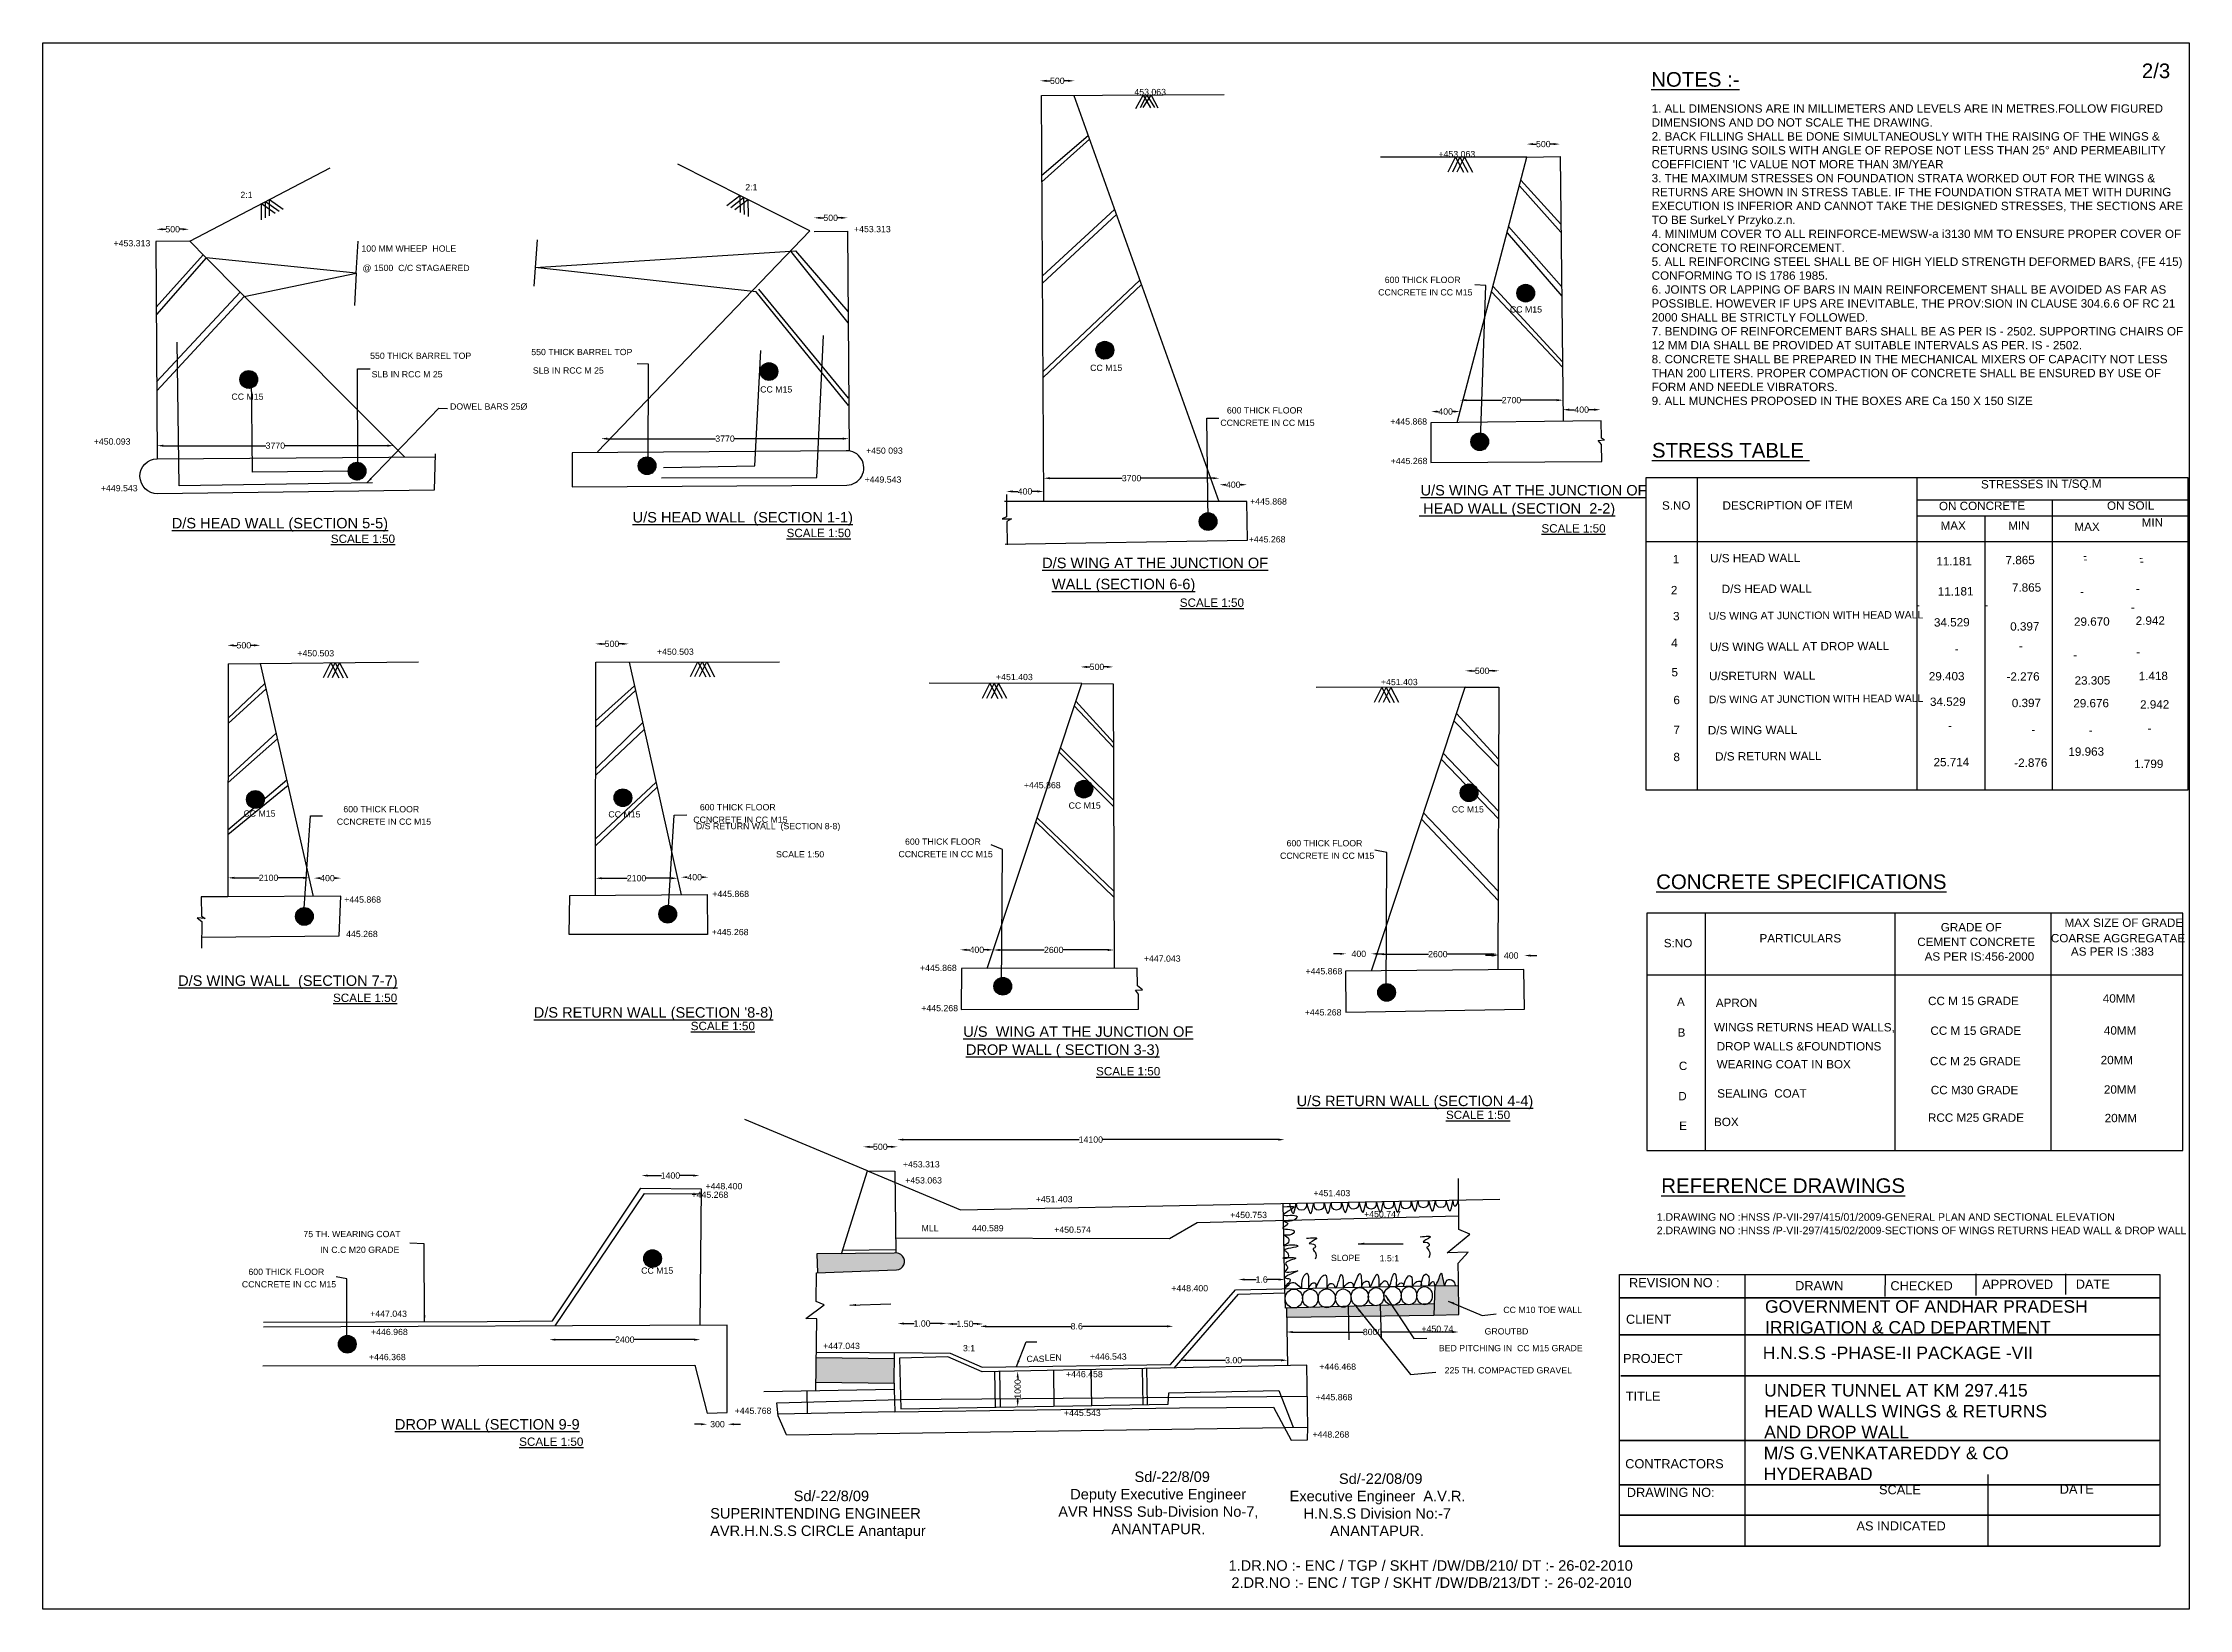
# Model space of a CAD drawing. Header units: millimetres. Extents: x 5124 to 2527533, y 2311 to 44358178.
# Drawn here: x 2522393 to 2527533, y 44354427 to 44358178 of the extents above.
import ezdxf

# ---------------------------------------------------------------- set-up
doc = ezdxf.new("R2010")
doc.units = ezdxf.units.MM
doc.header["$MEASUREMENT"] = 0
for name, color, linetype in [('DIMENSION', 7, 'Continuous'), ('DIMENSIONS', 7, 'Continuous'), ('DRAWING', 2, 'Continuous'), ('TEXT', 7, 'Continuous')]:
    doc.layers.add(name, color=color, linetype=linetype)
doc.styles.get("Standard").update_dxf_attribs({"font": 'arial.ttf', "height": 15})
doc.dimstyles.get("Standard").update_dxf_attribs({"dimtxt": 15, "dimasz": 15, "dimexe": 0.18, "dimexo": 0.0625, "dimgap": 0.09, "dimtad": 0, "dimdec": 0, "dimzin": 0, "dimdsep": 46, "dimtxsty": 'Standard', "dimcen": 0.09, "dimse1": 1, "dimse2": 1, "dimadec": 0, "dimazin": 0, "dimtfac": 1, "dimtdec": 0, "dimtofl": 0, "dimtmove": 0, "dimatfit": 3, "dimfxl": 1, "dimtolj": 1, "dimtzin": 0, "dimarcsym": 0})
pattern_1 = [(50, (0, 0), (717.2601826, -62.752135), [75, -825]), (355, (0, 0), (-138.751334, 752.192134), [60, -660]), (100.4514445, (59.8, -5.2), (578.508847, 689.439991), [63.740192, -701.142112]), (46.1842, (0, 200), (1067.24133, -165.51928), [112.5, -1237.5]), (96.6356355, (88.9, 186.2), (934.661946, 974.1186), [95.610342, -1051.71376]), (351.184164, (0, 200), (934.661945, 974.1186), [90, -990]), (21, (100, 150), (596.907052, -402.618891), [75, -825]), (326, (100, 150), (243.315332, 725.150045), [60, -660]), (71.4514447, (149.74, 116.45), (840.222377, 322.531153), [63.74019, -701.142112]), (37.5, (0, 0), (12.1598553, 332.8938538), [0, -652, 0, -670, 0, -662.5]), (7.5, (0, 0), (263.0695374, 394.411712), [0, -382, 0, -637, 0, -252.5]), (327.5, (-223, 0), (533.8224362, -22.5548717), [0, -250, 0, -780, 0, -1035]), (317.5, (-323, 0), (583.1861693, 100.1049823), [0, -325, 0, -518, 0, -735])]
pattern_2 = [(50, (0, 0), (7.172601826, -0.6275213498), [0.75, -8.25]), (355, (0, 0), (-1.3875133361, 7.521921337), [0.6, -6.6]), (100.4514, (0.598, -0.052), (5.7850938171, 6.8943954206), [0.6374019, -7.01142112]), (46.1842, (0, 2), (10.6724104863, -1.6551901433), [1.125, -12.375]), (96.6356, (0.889, 1.862), (9.3466270555, 9.741178709), [0.95610288, -10.51713]), (351.1842, (0, 2), (9.3466194513, 9.7411860093), [0.9, -9.9]), (21, (1, 1.5), (5.9690705212, -4.02618890665), [0.75, -8.25]), (326, (1, 1.5), (2.4331533192, 7.2515004505), [0.6, -6.6]), (71.4514, (1.4974, 1.1645), (8.4022262858, 3.2253049671), [0.6374019, -7.01142112]), (37.5, (0, 0), (0.12159855317, 3.32893853831), [0, -6.52, 0, -6.7, 0, -6.625]), (7.5, (0, 0), (2.63069537442, 3.94411711882), [0, -3.82, 0, -6.37, 0, -2.525]), (327.5, (-2.23, 0), (5.33822436172, -0.22554871734), [0, -2.5, 0, -7.8, 0, -10.35]), (317.5, (-3.23, 0), (5.8318616934, 1.0010498233), [0, -3.25, 0, -5.18, 0, -7.35])]

msp = doc.modelspace()

# ---------------------------------------------------------------- texts
at = {"layer": 'DIMENSIONS', "color": 0}
for s, p in [('%%UNOTES :-', (2526245, 44358072.8)), ('2/3', (2527420.2, 44358093.3)), ('%%USTRESS TABLE ', (2526246.8, 44357184.7)), ('%%UCONCRETE SPECIFICATIONS', (2526256.9, 44356151.6)), ('%%UREFERENCE DRAWINGS', (2526269.1, 44355423.8))]:
    msp.add_text(s, height=35, dxfattribs=at).set_placement(p)
at = {"layer": 'DRAWING', "color": 0}
for s, height, p in [('2.DRAWING NO :HNSS /P-VII-297/415/02/2009-SECTIONS OF WINGS RETURNS HEAD WALL & DROP WALL', 18, (2526258.4, 44355325.1)), ('1.DRAWING NO :HNSS /P-VII-297/415/01/2009-GENERAL PLAN AND SECTIONAL ELEVATION', 18, (2526258.4, 44355357.3)), ('1.DR.NO :- ENC / TGP / SKHT /DW/DB/210/ DT :- 26-02-2010', 25, (2525232.6, 44354519.2)), ('2.DR.NO :- ENC / TGP / SKHT /DW/DB/213/DT :- 26-02-2010', 25, (2525239.6, 44354478.2))]:
    msp.add_text(s, height=height, dxfattribs=at).set_placement(p)
at = {"layer": 'DRAWING', "color": 0, "attachment_point": 1}
for s, insert, char_height, width in [("1. ALL DIMENSIONS ARE IN MILLIMETERS AND LEVELS ARE IN METRES.FOLLOW FIGURED DIMENSIONS AND DO NOT SCALE THE DRAWING. \\P2. BACK FILLING SHALL BE DONE SIMULTANEOUSLY WITH THE RAISING OF THE WINGS & RETURNS USING SOILS WITH ANGLE OF REPOSE NOT LESS THAN 25° AND PERMEABILITY COEFFICIENT 'IC VALUE NOT MORE THAN 3M/YEAR\\P3. THE MAXIMUM STRESSES ON FOUNDATION STRATA WORKED OUT FOR THE WINGS & RETURNS ARE SHOWN IN STRESS TABLE. IF THE FOUNDATION STRATA MET WITH DURING EXECUTION IS INFERIOR AND CANNOT TAKE THE DESIGNED STRESSES, THE SECTIONS ARE TO BE SurkeLY Przyko.z.n. \\P4. MINIMUM COVER TO ALL REINFORCE-MEWSW-a i3130 MM TO ENSURE PROPER COVER OF CONCRETE TO REINFORCEMENT. \\P5. ALL REINFORCING STEEL SHALL BE OF HIGH YIELD STRENGTH DEFORMED BARS, \\{FE 415) CONFORMING TO IS 1786 1985. \\P6. JOINTS OR LAPPING OF BARS IN MAIN REINFORCEMENT SHALL BE AVOIDED AS FAR AS POSSIBLE. HOWEVER IF UPS ARE INEVITABLE, THE PROV:SION IN CLAUSE 304.6.6 OF RC 21 2000 SHALL BE STRICTLY FOLLOWED. \\P7. BENDING OF REINFORCEMENT BARS SHALL BE AS PER IS - 2502. SUPPORTING CHAIRS OF 12 MM DIA SHALL BE PROVIDED AT SUITABLE INTERVALS AS PER. IS - 2502. \\P8. CONCRETE SHALL BE PREPARED IN THE MECHANICAL MIXERS OF CAPACITY NOT LESS THAN 200 LITERS. PROPER COMPACTION OF CONCRETE SHALL BE ENSURED BY USE OF FORM AND NEEDLE VIBRATORS. \\P9. ALL MUNCHES PROPOSED IN THE BOXES ARE Ca 150 X 150 SIZE ", (2526246.1, 44358030.6), 20, 1269.33), ('^I^ISd/-22/8/09\\PSUPERINTENDING ENGINEER  AVR.H.N.S.S CIRCLE Anantapur ', (2523991.1, 44354710.8), 25, 656.034), ('\\pi204.53;       Sd/-22/8/09\\P\\pi118.48;Deputy Executive Engineer  \\P\\pi89.869;AVR HNSS Sub-Division No-7, \\P\\pi216.98;ANANTAPUR.', (2524735, 44354756.7), 25, 656.034), ('\\pi148.17;  Sd/-22/08/09\\P\\pi49.383;Executive Engineer  A.V.R. \\P\\pi82.688;H.N.S.S Division No:-7 \\P\\pi146.07;ANANTAPUR.', (2525329.6, 44354752.2), 25, 514.216)]:
    msp.add_mtext(s, dxfattribs=dict(at, insert=insert, char_height=char_height, width=width))
at = {"layer": 'TEXT', "color": 0}
for s, height, p in [('453.063', 15, (2525007.1, 44358052.6)), ('+453.063', 15, (2525735.5, 44357904)), ('2:1', 15, (2522865.9, 44357806.2)), ('2:1', 15, (2524075.2, 44357824.6)), ('+453.313', 15, (2522562.1, 44357690.4)), ('100 MM WHEEP  HOLE', 15, (2523155.8, 44357677.8)), ('+453.313', 15, (2524335.6, 44357724.4)), ('@ 1500  C/C STAGAERED', 15, (2523158.4, 44357631.3)), ('CCNCRETE IN CC M15', 15, (2525591.1, 44357572.9)), ('600 THICK FLOOR', 15, (2525606.8, 44357602.8)), ('CC M15', 15, (2525906.7, 44357532.1)), ('550 THICK BARREL TOP', 15, (2523176.6, 44357421)), ('550 THICK BARREL TOP', 15, (2523562.6, 44357430)), (' SLB IN RCC M 25', 15, (2523174.4, 44357376.7)), (' SLB IN RCC M 25', 15, (2523560.5, 44357385.8)), ('CC M15', 15, (2524901.2, 44357392.2)), ('CC M15', 15, (2522844.4, 44357323.1)), ('CC M15', 15, (2524110.9, 44357340.5)), ('DOWEL BARS 25Ø', 15, (2523368, 44357299.6)), ('600 THICK FLOOR', 15, (2525228.7, 44357290.3)), ('+445.868', 15, (2525620.2, 44357263.6)), ('+450.093', 15, (2522514.7, 44357215.7)), ('CCNCRETE IN CC M15', 15, (2525213, 44357260.4)), ('+450 093', 15, (2524364.5, 44357193.8)), ('+445.268', 15, (2525621.1, 44357169.1)), ('+449.543', 15, (2524361, 44357124.5)), ('+449.543', 15, (2522531.8, 44357103.9)), ('+445.868', 15, (2525284.4, 44357072.2)), ('%%U HEAD WALL (SECTION  2-2)', 25, (2525689.1, 44357050.5)), ('%%UU/S WING AT THE JUNCTION OF', 25, (2525692.6, 44357094)), ('%%UD/S HEAD WALL (SECTION 5-5)', 25, (2522701.5, 44357015.2)), ('%%UU/S HEAD WALL  (SECTION 1-1)', 25, (2523805.3, 44357029.3)), ('%%USCALE 1:50', 20, (2525982.1, 44357005.2)), ('%%USCALE 1:50', 20, (2523082.5, 44356980.3)), ('%%USCALE 1:50', 20, (2524174.1, 44356994.2)), ('+445.268', 15, (2525281.1, 44356981.5)), ('%%UD/S WING AT THE JUNCTION OF', 25, (2524786.2, 44356920)), ('%%UWALL (SECTION 6-6)', 25, (2524809.6, 44356869.4)), ('%%USCALE 1:50', 20, (2525115.9, 44356827.3)), ('+450.503', 15, (2523002.4, 44356708.6)), ('+450.503', 15, (2523863.8, 44356712.4)), ('+451.403', 15, (2524675.8, 44356651.8)), ('+451.403', 15, (2525597.7, 44356639.8)), ('+445.868', 15, (2524742.6, 44356392.9)), ('600 THICK FLOOR', 15, (2523966.4, 44356340)), ('CC M15', 15, (2524849.6, 44356344)), ('CC M15', 15, (2522873.1, 44356324.8)), ('CCNCRETE IN CC M15', 15, (2523096.8, 44356305.4)), ('600 THICK FLOOR', 15, (2523112.5, 44356335.3)), ('CC M15', 15, (2523747.2, 44356323)), ('CCNCRETE IN CC M15', 15, (2523950.6, 44356310.1)), ('D/S RETURN WALL  (SECTION 8-8)', 15, (2523957, 44356294.8)), ('CC M15', 15, (2525767.4, 44356334.9)), ('600 THICK FLOOR', 15, (2524457.8, 44356257.6)), ('600 THICK FLOOR', 15, (2525371.7, 44356253.8)), ('SCALE 1:50', 15, (2524148.9, 44356227.3)), ('CCNCRETE IN CC M15', 15, (2524442.1, 44356227.7)), ('CCNCRETE IN CC M15', 15, (2525356, 44356223.9)), ('+445.868', 15, (2523114.7, 44356118.9)), ('+445.868', 15, (2523996.2, 44356132.4)), ('445.268', 15, (2523119.1, 44356036.5)), ('+445.268', 15, (2523995, 44356041.1)), ('GRADE OF', 20, (2526938.6, 44356050.1)), ('MAX SIZE OF GRADE', 20, (2527235.1, 44356061)), ('S:NO', 20, (2526275.2, 44356012.1)), ('PARTICULARS', 20, (2526504.4, 44356023.7)), ('CEMENT CONCRETE', 20, (2526882.3, 44356015.1)), ('AS PER IS:456-2000', 20, (2526899.9, 44355980)), ('COARSE AGGREGATAE', 20, (2527202.4, 44356023.9)), ('AS PER IS :383', 20, (2527250.3, 44355992)), ('%%UD/S WING WALL  (SECTION 7-7)', 25, (2522716.7, 44355919.7)), ('+445.868', 15, (2524493.7, 44355955.2)), ('+447.043', 15, (2525029.9, 44355977.5)), ('+445.868', 15, (2525417.2, 44355947.2)), ('%%USCALE 1:50', 20, (2523087.7, 44355881.1)), ('A', 20, (2526306.8, 44355871.7)), ('CC M 15 GRADE', 20, (2526908.2, 44355873.6)), ('40MM', 20, (2527326.7, 44355879.6)), ("%%UD/S RETURN WALL (SECTION '8-8)", 25, (2523568.5, 44355843.6)), ('+445.268', 15, (2524496.8, 44355858.9)), ('+445.268', 15, (2525415.2, 44355848.8)), ('APRON', 20, (2526399.8, 44355869.2)), ('%%USCALE 1:50', 20, (2523944.5, 44355813.7)), ('%%UU/S  WING AT THE JUNCTION OF', 25, (2524597.3, 44355797.7)), ('B', 20, (2526308.3, 44355798)), ('WINGS RETURNS HEAD WALLS,', 20, (2526395.4, 44355810.6)), ('CC M 15 GRADE', 20, (2526913.8, 44355802.4)), ('40MM', 20, (2527329.3, 44355803)), ('%%UDROP WALL ( SECTION 3-3)', 25, (2524603.6, 44355754.5)), ('C', 20, (2526311.3, 44355718.2)), ('WEARING COAT IN BOX', 20, (2526401.9, 44355722.1)), ('DROP WALLS &FOUNDTIONS', 20, (2526401.9, 44355765)), ('CC M 25 GRADE', 20, (2526913, 44355729.6)), ('20MM', 20, (2527321.6, 44355732.1)), ('%%USCALE 1:50', 20, (2524915.4, 44355705.3)), ('%%UU/S RETURN WALL (SECTION 4-4)', 25, (2525395.9, 44355631.7)), ('D', 20, (2526309.8, 44355645.7)), ('SEALING  COAT', 20, (2526403.1, 44355652.2)), ('CC M30 GRADE', 20, (2526914.7, 44355660.2)), ('20MM', 20, (2527329.3, 44355661.6)), ('%%USCALE 1:50', 20, (2525753.4, 44355600.8)), ('E', 20, (2526312, 44355574.9)), ('BOX', 20, (2526395.5, 44355583.9)), ('RCC M25 GRADE', 20, (2526908, 44355594.2)), ('20MM', 20, (2527331.2, 44355593.2)), ('+453.313', 15, (2524452.8, 44355484.9)), ('+448.400', 15, (2523980.1, 44355432.6)), ('+453.063', 15, (2524458.2, 44355446.5)), ('+451.403', 15, (2525436.1, 44355416)), ('+445.268', 15, (2523946.4, 44355412.1)), ('+451.403', 15, (2524771, 44355401.5)), ('+450.753', 15, (2525236.7, 44355363.6)), ('+450.747', 15, (2525557.4, 44355365.7)), ('75 TH. WEARING COAT', 15, (2523016.8, 44355318)), ('MLL ', 15, (2524497.4, 44355331.9)), ('440.589', 15, (2524618.2, 44355331.9)), ('+450.574', 15, (2524815.1, 44355328.4)), ('IN C.C M20 GRADE', 15, (2523056.8, 44355280.3)), ('SLOPE ', 15, (2525478, 44355260.7)), ('1.5:1', 15, (2525594.6, 44355259.9)), ('600 THICK FLOOR', 15, (2522885.1, 44355227.5)), ('CC M15', 15, (2523825.8, 44355230.4)), ('CCNCRETE IN CC M15', 15, (2522869.4, 44355197.6)), ('+448.400', 15, (2525095.7, 44355188.1)), ('REVISION NO :', 21.862, (2526191.8, 44355198.1)), ('DRAWN ', 21.86, (2526589.8, 44355190.9)), ('CHECKED', 21.86, (2526818, 44355190.6)), ('APPROVED', 21.86, (2527037.9, 44355194.1)), ('DATE ', 21.86, (2527262, 44355194.7)), ('+447.043', 15, (2523176.8, 44355127.1)), ('CC M10 TOE WALL', 15, (2525890.8, 44355136.3)), ('CLIENT ', 21.86, (2526184.6, 44355110.5)), ('+446.968', 15, (2523178.8, 44355083.5)), ('+450.74', 15, (2525694.8, 44355090.8)), ('GROUTBD', 15, (2525846, 44355084.9)), ('+446.368', 15, (2523173.9, 44355023.4)), ('+447.043', 15, (2524261.7, 44355050.1)), ('3:1', 15, (2524596.6, 44355044.6)), ('CAS', 15, (2524748.9, 44355019)), ('LEN', 15, (2524792.4, 44355022.1)), ('+446.543', 15, (2524900.7, 44355024.5)), ('BED PITCHING IN  CC M15 GRADE', 15, (2525736.3, 44355044.8)), ('PROJECT ', 21.86, (2526177.4, 44355016.6)), ('+446.458', 15, (2524843.4, 44354982.5)), ('+446.468', 15, (2525450.1, 44355000.3)), ('225 TH. COMPACTED GRAVEL', 15, (2525750.3, 44354991.6)), ('+445.868', 15, (2525441.2, 44354927.3)), ('TITLE ', 21.86, (2526184, 44354926.1)), ('%%UDROP WALL (SECTION 9-9', 25, (2523236, 44354857.3)), ('+445.768', 15, (2524049.8, 44354894.8)), ('+445.543', 15, (2524838.6, 44354889.7)), ('%%USCALE 1:50', 20, (2523533.6, 44354818.2)), ('+448.268', 15, (2525433.8, 44354838.1)), ('CONTRACTORS ', 21.862, (2526182.8, 44354764.5)), ('DRAWING NO:', 21.862, (2526186.6, 44354695.9)), ('SCALE ', 21.86, (2526790.7, 44354702.3)), ('DATE ', 21.86, (2527223.6, 44354703.7)), ('AS INDICATED ', 21.862, (2526736.8, 44354615.6))]:
    msp.add_text(s, height=height, dxfattribs=at).set_placement(p)
for s, height, p in [('STRESSES IN T/SQ.M ', 20, (2527035, 44357110.7)), ('S.NO', 20, (2526270.9, 44357059.9)), ('DESCRIPTION OF ITEM ', 20, (2526415.9, 44357059.9)), ('ON CONCRETE ', 20, (2526934.3, 44357058.6)), ('ON SOIL ', 20, (2527336.8, 44357059.5)), ('MAX ', 20, (2526938.2, 44357011.6)), ('MIN ', 20, (2527100.3, 44357011.6)), ('MAX', 20, (2527258.7, 44357008.9)), ('MIN', 20, (2527419.9, 44357019.4)), ('1', 20, (2526296.9, 44356931.6)), ('U/S HEAD WALL ', 20, (2526386.2, 44356933.6)), (' 11.181', 20, (2526920.1, 44356926.3)), (' 7.865', 20, (2527086.1, 44356929.1)), (' -', 20, (2527271.6, 44356940.1)), (' -', 20, (2527272.9, 44356931.7)), (' -', 20, (2527406.2, 44356935.6)), (' -', 20, (2527406.2, 44356935.6)), (' -', 20, (2527408, 44356926.7)), ('2', 20, (2526292.2, 44356857.3)), ('D/S HEAD WALL', 20, (2526414, 44356860.1)), (' 11.181', 20, (2526923.7, 44356854.1)), (' 7.865', 20, (2527101.4, 44356863.4)), (' -', 20, (2527398.4, 44356861)), ('U/S WING AT JUNCTION WITH HEAD WALL  ', 18, (2526382.8, 44356796.5)), ('-', 20, (2526879.1, 44356822.2)), ('-', 20, (2527043.3, 44356821.7)), (' -', 20, (2527264.6, 44356853.8)), ('-', 20, (2527393.9, 44356816.4)), ('3', 20, (2526297.5, 44356795)), (' 34.529', 20, (2526914.6, 44356780)), (' 0.397', 20, (2527097.2, 44356770.2)), (' 29.670', 20, (2527250, 44356781.8)), (' 2.942', 20, (2527397.8, 44356784.1)), ('4', 20, (2526293, 44356730.9)), ('U/S WING WALL AT DROP WALL', 20, (2526385.1, 44356721.3)), (' -', 20, (2526964.4, 44356716.3)), (' -', 20, (2527117.8, 44356724)), (' -', 20, (2527399.2, 44356709.5)), ('5', 20, (2526293.8, 44356660.8)), ('U/SRETURN  WALL', 20, (2526383.6, 44356651.6)), (' 29.403', 20, (2526902.3, 44356650.9)), (' -2.276', 20, (2527088.4, 44356650.2)), (' -', 20, (2527248, 44356702.2)), (' 1.418', 20, (2527405, 44356651.6)), ('6', 20, (2526298.3, 44356594.2)), (' D/S WING AT JUNCTION WITH HEAD WALL', 18, (2526376.1, 44356596.4)), (' 34.529', 20, (2526905, 44356589.9)), (' 23.305', 20, (2527251.4, 44356640.8)), (' 0.397', 20, (2527101.1, 44356587)), (' 29.676', 20, (2527248.3, 44356586.3)), (' 2.942 ', 20, (2527408.3, 44356583.4)), ('7', 20, (2526298.3, 44356522.8)), (' D/S WING WALL', 20, (2526373, 44356521.7)), (' -', 20, (2526948.2, 44356532.7)), (' -', 20, (2527147.8, 44356523.4)), (' -', 20, (2527285.1, 44356521.7)), (' -', 20, (2527426.1, 44356526.4)), ('8', 20, (2526298.3, 44356457.8)), (' D/S RETURN WALL', 20, (2526390.4, 44356459)), (' 25.714', 20, (2526913.6, 44356445.3)), (' -2.876', 20, (2527107, 44356443.9)), (' 19.963', 20, (2527236.6, 44356470.4)), (' 1.799', 20, (2527394.1, 44356441))]:
    msp.add_text(s, height=height, rotation=0.347, dxfattribs=at).set_placement(p)
at = {"layer": 'TEXT', "color": 0, "char_height": 30, "width": 943.425, "attachment_point": 1}
for s, insert in [('GOVERNMENT OF ANDHAR PRADESH  IRRIGATION & CAD DEPARTMENT ', (2526517.6, 44355167)), ('H.N.S.S -PHASE-II PACKAGE -VII', (2526512.2, 44355055.8)), ('UNDER TUNNEL AT KM 297.415 \\PHEAD WALLS WINGS & RETURNS \\PAND DROP WALL', (2526515.6, 44354966.4)), ('M/S G.VENKATAREDDY & CO\\PHYDERABAD', (2526514.5, 44354816.2))]:
    msp.add_mtext(s, dxfattribs=dict(at, insert=insert))

# ---------------------------------------------------------------- blocks, each defined once
blk = doc.blocks.new('*D53')
at = {"layer": 'Defpoints', "color": 0, "transparency": 16777216}
for p in [(2522664.6, 44357731.4), (2522742.8, 44357731.4), (2522742.8, 44357731.4)]:
    blk.add_point(p, dxfattribs=at)
at = {"layer": 'DIMENSION', "color": 0, "lineweight": -2, "transparency": 16777216}
for p, q in [((2522679.6, 44357731.4), (2522687, 44357731.4)), ((2522727.8, 44357731.4), (2522720.3, 44357731.4))]:
    blk.add_line(p, q, dxfattribs=at)
at = {"layer": 'DIMENSION', "color": 0, "transparency": 16777216}
for points in [[(2522679.6, 44357733.9), (2522679.6, 44357728.9), (2522664.6, 44357731.4)], [(2522727.8, 44357733.9), (2522727.8, 44357728.9), (2522742.8, 44357731.4)]]:
    blk.add_solid(points, dxfattribs=at)
at = {"layer": 'DIMENSION', "color": 0, "transparency": 16777216, "insert": (2522703.7, 44357731.4), "char_height": 15, "attachment_point": 5}
blk.add_mtext('\\A1;500', dxfattribs=at)
blk = doc.blocks.new('*D54')
at = {"layer": 'Defpoints', "color": 0, "transparency": 16777216}
for p in [(2522666.3, 44357208.8), (2523232.9, 44357213.2), (2523232.9, 44357213.2)]:
    blk.add_point(p, dxfattribs=at)
at = {"layer": 'DIMENSION', "color": 0, "lineweight": -2, "transparency": 16777216}
for p, q in [((2522681.3, 44357213.2), (2522927.1, 44357213.2)), ((2523217.9, 44357213.2), (2522972.1, 44357213.2))]:
    blk.add_line(p, q, dxfattribs=at)
at = {"layer": 'DIMENSION', "color": 0, "transparency": 16777216}
for points in [[(2522681.3, 44357215.7), (2522681.3, 44357210.7), (2522666.3, 44357213.2)], [(2523217.9, 44357215.7), (2523217.9, 44357210.7), (2523232.9, 44357213.2)]]:
    blk.add_solid(points, dxfattribs=at)
at = {"layer": 'DIMENSION', "color": 0, "transparency": 16777216, "insert": (2522949.6, 44357213.2), "char_height": 15, "attachment_point": 5}
blk.add_mtext('\\A1;3770', dxfattribs=at)
blk = doc.blocks.new('*D55')
at = {"layer": 'Defpoints', "color": 0, "transparency": 16777216}
for p in [(2524323.4, 44357230), (2524323.4, 44357230), (2523729.9, 44357225.5)]:
    blk.add_point(p, dxfattribs=at)
at = {"layer": 'DIMENSION', "color": 0, "lineweight": -2, "transparency": 16777216}
for p, q in [((2523744.9, 44357230), (2524004.2, 44357230)), ((2524308.4, 44357230), (2524049.1, 44357230))]:
    blk.add_line(p, q, dxfattribs=at)
at = {"layer": 'DIMENSION', "color": 0, "transparency": 16777216}
for points in [[(2523744.9, 44357232.5), (2523744.9, 44357227.5), (2523729.9, 44357230)], [(2524308.4, 44357232.5), (2524308.4, 44357227.5), (2524323.4, 44357230)]]:
    blk.add_solid(points, dxfattribs=at)
at = {"layer": 'DIMENSION', "color": 0, "transparency": 16777216, "insert": (2524026.7, 44357230), "char_height": 15, "attachment_point": 5}
blk.add_mtext('\\A1;3770', dxfattribs=at)
blk = doc.blocks.new('*D56')
at = {"layer": 'Defpoints', "color": 0, "transparency": 16777216}
for p in [(2524239.6, 44357757.1), (2524319.7, 44357758.8), (2524319.7, 44357758.8)]:
    blk.add_point(p, dxfattribs=at)
at = {"layer": 'DIMENSION', "color": 0, "lineweight": -2, "transparency": 16777216}
for p, q in [((2524254.6, 44357758.8), (2524263, 44357758.8)), ((2524304.7, 44357758.8), (2524296.3, 44357758.8))]:
    blk.add_line(p, q, dxfattribs=at)
at = {"layer": 'DIMENSION', "color": 0, "transparency": 16777216}
for points in [[(2524254.6, 44357761.3), (2524254.6, 44357756.3), (2524239.6, 44357758.8)], [(2524304.7, 44357761.3), (2524304.7, 44357756.3), (2524319.7, 44357758.8)]]:
    blk.add_solid(points, dxfattribs=at)
at = {"layer": 'DIMENSION', "color": 0, "transparency": 16777216, "insert": (2524279.7, 44357758.8), "char_height": 15, "attachment_point": 5}
blk.add_mtext('\\A1;500', dxfattribs=at)
blk = doc.blocks.new('*D57')
at = {"layer": 'Defpoints', "color": 0, "transparency": 16777216}
for p in [(2524700.5, 44357103.6), (2524700.5, 44357096.5), (2524789.9, 44357087.4)]:
    blk.add_point(p, dxfattribs=at)
at = {"layer": 'DIMENSION', "color": 0, "lineweight": -2, "transparency": 16777216}
for p, q in [((2524715.5, 44357103.6), (2524728.3, 44357103.6)), ((2524774.9, 44357103.6), (2524762.2, 44357103.6))]:
    blk.add_line(p, q, dxfattribs=at)
at = {"layer": 'DIMENSION', "color": 0, "transparency": 16777216}
for points in [[(2524715.5, 44357106.1), (2524715.5, 44357101.1), (2524700.5, 44357103.6)], [(2524774.9, 44357106.1), (2524774.9, 44357101.1), (2524789.9, 44357103.6)]]:
    blk.add_solid(points, dxfattribs=at)
at = {"layer": 'DIMENSION', "color": 0, "transparency": 16777216, "insert": (2524745.2, 44357103.6), "char_height": 15, "attachment_point": 5}
blk.add_mtext('\\A1;400', dxfattribs=at)
blk = doc.blocks.new('*D58')
at = {"layer": 'Defpoints', "color": 0, "transparency": 16777216}
for p in [(2525210.9, 44357135.3), (2524789.8, 44357104), (2525210.9, 44357107.6)]:
    blk.add_point(p, dxfattribs=at)
at = {"layer": 'DIMENSION', "color": 0, "lineweight": -2, "transparency": 16777216}
for p, q in [((2524804.8, 44357135.3), (2524977.9, 44357135.3)), ((2525195.9, 44357135.3), (2525022.8, 44357135.3))]:
    blk.add_line(p, q, dxfattribs=at)
at = {"layer": 'DIMENSION', "color": 0, "transparency": 16777216}
for points in [[(2524804.8, 44357137.8), (2524804.8, 44357132.8), (2524789.8, 44357135.3)], [(2525195.9, 44357137.8), (2525195.9, 44357132.8), (2525210.9, 44357135.3)]]:
    blk.add_solid(points, dxfattribs=at)
at = {"layer": 'DIMENSION', "color": 0, "transparency": 16777216, "insert": (2525000.4, 44357135.3), "char_height": 15, "attachment_point": 5}
blk.add_mtext('\\A1;3700', dxfattribs=at)
blk = doc.blocks.new('*D59')
at = {"layer": 'Defpoints', "color": 0, "transparency": 16777216}
for p in [(2525210.9, 44357107.6), (2525277.1, 44357119.7), (2525277.1, 44357111.1)]:
    blk.add_point(p, dxfattribs=at)
at = {"layer": 'DIMENSION', "color": 0, "lineweight": -2, "transparency": 16777216}
for p, q in [((2525225.9, 44357119.7), (2525227, 44357119.7)), ((2525262.1, 44357119.7), (2525260.9, 44357119.7))]:
    blk.add_line(p, q, dxfattribs=at)
at = {"layer": 'DIMENSION', "color": 0, "transparency": 16777216}
for points in [[(2525225.9, 44357122.2), (2525225.9, 44357117.2), (2525210.9, 44357119.7)], [(2525262.1, 44357122.2), (2525262.1, 44357117.2), (2525277.1, 44357119.7)]]:
    blk.add_solid(points, dxfattribs=at)
at = {"layer": 'DIMENSION', "color": 0, "transparency": 16777216, "insert": (2525244, 44357119.7), "char_height": 15, "attachment_point": 5}
blk.add_mtext('\\A1;400', dxfattribs=at)
blk = doc.blocks.new('*D60')
at = {"layer": 'Defpoints', "color": 0, "transparency": 16777216}
for p in [(2524781.9, 44358081.6), (2524863.3, 44358086.9), (2524863.3, 44358082.5)]:
    blk.add_point(p, dxfattribs=at)
at = {"layer": 'DIMENSION', "color": 0, "lineweight": -2, "transparency": 16777216}
for p, q in [((2524796.9, 44358086.9), (2524805.9, 44358086.9)), ((2524848.3, 44358086.9), (2524839.2, 44358086.9))]:
    blk.add_line(p, q, dxfattribs=at)
at = {"layer": 'DIMENSION', "color": 0, "transparency": 16777216}
for points in [[(2524796.9, 44358089.4), (2524796.9, 44358084.4), (2524781.9, 44358086.9)], [(2524848.3, 44358089.4), (2524848.3, 44358084.4), (2524863.3, 44358086.9)]]:
    blk.add_solid(points, dxfattribs=at)
at = {"layer": 'DIMENSION', "color": 0, "transparency": 16777216, "insert": (2524822.6, 44358086.9), "char_height": 15, "attachment_point": 5}
blk.add_mtext('\\A1;500', dxfattribs=at)
blk = doc.blocks.new('*D61')
at = {"layer": 'Defpoints', "color": 0, "transparency": 16777216}
for p in [(2525718, 44357294.9), (2525718, 44357294.9), (2525787.2, 44357295.9)]:
    blk.add_point(p, dxfattribs=at)
at = {"layer": 'DIMENSION', "color": 0, "lineweight": -2, "transparency": 16777216}
for p, q in [((2525733, 44357294.9), (2525735.7, 44357294.9)), ((2525772.2, 44357294.9), (2525769.6, 44357294.9))]:
    blk.add_line(p, q, dxfattribs=at)
at = {"layer": 'DIMENSION', "color": 0, "transparency": 16777216}
for points in [[(2525733, 44357297.4), (2525733, 44357292.4), (2525718, 44357294.9)], [(2525772.2, 44357297.4), (2525772.2, 44357292.4), (2525787.2, 44357294.9)]]:
    blk.add_solid(points, dxfattribs=at)
at = {"layer": 'DIMENSION', "color": 0, "transparency": 16777216, "insert": (2525752.6, 44357294.9), "char_height": 15, "attachment_point": 5}
blk.add_mtext('\\A1;400', dxfattribs=at)
blk = doc.blocks.new('*D62')
at = {"layer": 'Defpoints', "color": 0, "transparency": 16777216}
for p in [(2525787.2, 44357295.9), (2526033.6, 44357322.2), (2526033.6, 44357298.6)]:
    blk.add_point(p, dxfattribs=at)
at = {"layer": 'DIMENSION', "color": 0, "lineweight": -2, "transparency": 16777216}
for p, q in [((2525802.2, 44357322.2), (2525887.8, 44357322.2)), ((2526018.6, 44357322.2), (2525933, 44357322.2))]:
    blk.add_line(p, q, dxfattribs=at)
at = {"layer": 'DIMENSION', "color": 0, "transparency": 16777216}
for points in [[(2525802.2, 44357324.7), (2525802.2, 44357319.7), (2525787.2, 44357322.2)], [(2526018.6, 44357324.7), (2526018.6, 44357319.7), (2526033.6, 44357322.2)]]:
    blk.add_solid(points, dxfattribs=at)
at = {"layer": 'DIMENSION', "color": 0, "transparency": 16777216, "insert": (2525910.4, 44357322.2), "char_height": 15, "attachment_point": 5}
blk.add_mtext('\\A1;2700', dxfattribs=at)
blk = doc.blocks.new('*D63')
at = {"layer": 'Defpoints', "color": 0, "transparency": 16777216}
for p in [(2526033.6, 44357298.6), (2526123.4, 44357299.4), (2526123.4, 44357299.4)]:
    blk.add_point(p, dxfattribs=at)
at = {"layer": 'DIMENSION', "color": 0, "lineweight": -2, "transparency": 16777216}
for p, q in [((2526048.6, 44357299.4), (2526061.6, 44357299.4)), ((2526108.4, 44357299.4), (2526095.4, 44357299.4))]:
    blk.add_line(p, q, dxfattribs=at)
at = {"layer": 'DIMENSION', "color": 0, "transparency": 16777216}
for points in [[(2526048.6, 44357301.9), (2526048.6, 44357296.9), (2526033.6, 44357299.4)], [(2526108.4, 44357301.9), (2526108.4, 44357296.9), (2526123.4, 44357299.4)]]:
    blk.add_solid(points, dxfattribs=at)
at = {"layer": 'DIMENSION', "color": 0, "transparency": 16777216, "insert": (2526078.5, 44357299.4), "char_height": 15, "attachment_point": 5}
blk.add_mtext('\\A1;400', dxfattribs=at)
blk = doc.blocks.new('*D64')
at = {"layer": 'Defpoints', "color": 0, "transparency": 16777216}
for p in [(2525946.9, 44357935.4), (2526026.3, 44357935.4), (2526026.3, 44357935.4)]:
    blk.add_point(p, dxfattribs=at)
at = {"layer": 'DIMENSION', "color": 0, "lineweight": -2, "transparency": 16777216}
for p, q in [((2525961.9, 44357935.4), (2525969.9, 44357935.4)), ((2526011.3, 44357935.4), (2526003.2, 44357935.4))]:
    blk.add_line(p, q, dxfattribs=at)
at = {"layer": 'DIMENSION', "color": 0, "transparency": 16777216}
for points in [[(2525961.9, 44357937.9), (2525961.9, 44357932.9), (2525946.9, 44357935.4)], [(2526011.3, 44357937.9), (2526011.3, 44357932.9), (2526026.3, 44357935.4)]]:
    blk.add_solid(points, dxfattribs=at)
at = {"layer": 'DIMENSION', "color": 0, "transparency": 16777216, "insert": (2525986.6, 44357935.4), "char_height": 15, "attachment_point": 5}
blk.add_mtext('\\A1;500', dxfattribs=at)
blk = doc.blocks.new('*D65')
at = {"layer": 'Defpoints', "color": 0, "transparency": 16777216}
for p in [(2525514.4, 44355996.4), (2525514.4, 44355996.4), (2525575, 44355995.3)]:
    blk.add_point(p, dxfattribs=at)
at = {"layer": 'DIMENSION', "color": 0, "lineweight": -2, "transparency": 16777216}
for p, q in [((2525499.4, 44355996.4), (2525484.4, 44355996.4)), ((2525590, 44355996.4), (2525605, 44355996.4))]:
    blk.add_line(p, q, dxfattribs=at)
at = {"layer": 'DIMENSION', "color": 0, "transparency": 16777216}
for points in [[(2525499.4, 44355998.9), (2525499.4, 44355993.9), (2525514.4, 44355996.4)], [(2525590, 44355998.9), (2525590, 44355993.9), (2525575, 44355996.4)]]:
    blk.add_solid(points, dxfattribs=at)
at = {"layer": 'DIMENSION', "color": 0, "transparency": 16777216, "insert": (2525544.7, 44355996.4), "char_height": 15, "attachment_point": 5}
blk.add_mtext('\\A1;400', dxfattribs=at)
blk = doc.blocks.new('*D66')
at = {"layer": 'Defpoints', "color": 0, "transparency": 16777216}
for p in [(2525590, 44355996.4), (2525878, 44355995.6), (2525878, 44355995.6)]:
    blk.add_point(p, dxfattribs=at)
at = {"layer": 'DIMENSION', "color": 0, "lineweight": -2, "transparency": 16777216}
for p, q in [((2525605, 44355995.6), (2525711.4, 44355995.6)), ((2525863, 44355995.6), (2525756.6, 44355995.6))]:
    blk.add_line(p, q, dxfattribs=at)
at = {"layer": 'DIMENSION', "color": 0, "transparency": 16777216}
for points in [[(2525605, 44355998.1), (2525605, 44355993.1), (2525590, 44355995.6)], [(2525863, 44355998.1), (2525863, 44355993.1), (2525878, 44355995.6)]]:
    blk.add_solid(points, dxfattribs=at)
at = {"layer": 'DIMENSION', "color": 0, "transparency": 16777216, "insert": (2525734, 44355995.6), "char_height": 15, "attachment_point": 5}
blk.add_mtext('\\A1;2600', dxfattribs=at)
blk = doc.blocks.new('*D67')
at = {"layer": 'Defpoints', "color": 0, "transparency": 16777216}
for p in [(2525878, 44355995.6), (2525941.4, 44355994.7), (2525941.4, 44355992.3)]:
    blk.add_point(p, dxfattribs=at)
at = {"layer": 'DIMENSION', "color": 0, "lineweight": -2, "transparency": 16777216}
for p, q in [((2525863, 44355992.3), (2525848, 44355992.3)), ((2525956.4, 44355992.3), (2525971.4, 44355992.3))]:
    blk.add_line(p, q, dxfattribs=at)
at = {"layer": 'DIMENSION', "color": 0, "transparency": 16777216}
for points in [[(2525863, 44355994.8), (2525863, 44355989.8), (2525878, 44355992.3)], [(2525956.4, 44355994.8), (2525956.4, 44355989.8), (2525941.4, 44355992.3)]]:
    blk.add_solid(points, dxfattribs=at)
at = {"layer": 'DIMENSION', "color": 0, "transparency": 16777216, "insert": (2525909.7, 44355992.3), "char_height": 15, "attachment_point": 5}
blk.add_mtext('\\A1;400', dxfattribs=at)
blk = doc.blocks.new('*D68')
at = {"layer": 'Defpoints', "color": 0, "transparency": 16777216}
for p in [(2525799.8, 44356673.6), (2525880.6, 44356674.1), (2525880.6, 44356674.1)]:
    blk.add_point(p, dxfattribs=at)
at = {"layer": 'DIMENSION', "color": 0, "lineweight": -2, "transparency": 16777216}
for p, q in [((2525814.8, 44356674.1), (2525823.6, 44356674.1)), ((2525865.6, 44356674.1), (2525856.8, 44356674.1))]:
    blk.add_line(p, q, dxfattribs=at)
at = {"layer": 'DIMENSION', "color": 0, "transparency": 16777216}
for points in [[(2525814.8, 44356676.6), (2525814.8, 44356671.6), (2525799.8, 44356674.1)], [(2525865.6, 44356676.6), (2525865.6, 44356671.6), (2525880.6, 44356674.1)]]:
    blk.add_solid(points, dxfattribs=at)
at = {"layer": 'DIMENSION', "color": 0, "transparency": 16777216, "insert": (2525840.2, 44356674.1), "char_height": 15, "attachment_point": 5}
blk.add_mtext('\\A1;500', dxfattribs=at)
blk = doc.blocks.new('*D69')
at = {"layer": 'Defpoints', "color": 0, "transparency": 16777216}
for p in [(2524669.4, 44356005.6), (2524669.4, 44356005.6), (2524958.3, 44356003.7)]:
    blk.add_point(p, dxfattribs=at)
at = {"layer": 'DIMENSION', "color": 0, "lineweight": -2, "transparency": 16777216}
for p, q in [((2524684.4, 44356005.6), (2524791.3, 44356005.6)), ((2524943.3, 44356005.6), (2524836.4, 44356005.6))]:
    blk.add_line(p, q, dxfattribs=at)
at = {"layer": 'DIMENSION', "color": 0, "transparency": 16777216}
for points in [[(2524684.4, 44356008.1), (2524684.4, 44356003.1), (2524669.4, 44356005.6)], [(2524943.3, 44356008.1), (2524943.3, 44356003.1), (2524958.3, 44356005.6)]]:
    blk.add_solid(points, dxfattribs=at)
at = {"layer": 'DIMENSION', "color": 0, "transparency": 16777216, "insert": (2524813.9, 44356005.6), "char_height": 15, "attachment_point": 5}
blk.add_mtext('\\A1;2600', dxfattribs=at)
blk = doc.blocks.new('*D70')
at = {"layer": 'Defpoints', "color": 0, "transparency": 16777216}
for p in [(2524590.1, 44356006), (2524590.1, 44356006), (2524669.4, 44356005.6)]:
    blk.add_point(p, dxfattribs=at)
at = {"layer": 'DIMENSION', "color": 0, "lineweight": -2, "transparency": 16777216}
for p, q in [((2524605.1, 44356006), (2524612.8, 44356006)), ((2524654.4, 44356006), (2524646.7, 44356006))]:
    blk.add_line(p, q, dxfattribs=at)
at = {"layer": 'DIMENSION', "color": 0, "transparency": 16777216}
for points in [[(2524605.1, 44356008.5), (2524605.1, 44356003.5), (2524590.1, 44356006)], [(2524654.4, 44356008.5), (2524654.4, 44356003.5), (2524669.4, 44356006)]]:
    blk.add_solid(points, dxfattribs=at)
at = {"layer": 'DIMENSION', "color": 0, "transparency": 16777216, "insert": (2524629.8, 44356006), "char_height": 15, "attachment_point": 5}
blk.add_mtext('\\A1;400', dxfattribs=at)
blk = doc.blocks.new('*D71')
at = {"layer": 'Defpoints', "color": 0, "transparency": 16777216}
for p in [(2524878.6, 44356685.7), (2524956.4, 44356684.1), (2524956.4, 44356683.4)]:
    blk.add_point(p, dxfattribs=at)
at = {"layer": 'DIMENSION', "color": 0, "lineweight": -2, "transparency": 16777216}
for p, q in [((2524893.6, 44356683.4), (2524900.8, 44356683.4)), ((2524941.4, 44356683.4), (2524934.1, 44356683.4))]:
    blk.add_line(p, q, dxfattribs=at)
at = {"layer": 'DIMENSION', "color": 0, "transparency": 16777216}
for points in [[(2524893.6, 44356685.9), (2524893.6, 44356680.9), (2524878.6, 44356683.4)], [(2524941.4, 44356685.9), (2524941.4, 44356680.9), (2524956.4, 44356683.4)]]:
    blk.add_solid(points, dxfattribs=at)
at = {"layer": 'DIMENSION', "color": 0, "transparency": 16777216, "insert": (2524917.5, 44356683.4), "char_height": 15, "attachment_point": 5}
blk.add_mtext('\\A1;500', dxfattribs=at)
blk = doc.blocks.new('*D72')
at = {"layer": 'Defpoints', "color": 0, "transparency": 16777216}
for p in [(2523921.6, 44356180.6), (2523986.4, 44356179.9), (2523986.4, 44356179.9)]:
    blk.add_point(p, dxfattribs=at)
at = {"layer": 'DIMENSION', "color": 0, "lineweight": -2, "transparency": 16777216}
for p, q in [((2523936.6, 44356179.9), (2523937, 44356179.9)), ((2523971.4, 44356179.9), (2523970.9, 44356179.9))]:
    blk.add_line(p, q, dxfattribs=at)
at = {"layer": 'DIMENSION', "color": 0, "transparency": 16777216}
for points in [[(2523936.6, 44356182.4), (2523936.6, 44356177.4), (2523921.6, 44356179.9)], [(2523971.4, 44356182.4), (2523971.4, 44356177.4), (2523986.4, 44356179.9)]]:
    blk.add_solid(points, dxfattribs=at)
at = {"layer": 'DIMENSION', "color": 0, "transparency": 16777216, "insert": (2523954, 44356179.9), "char_height": 15, "attachment_point": 5}
blk.add_mtext('\\A1;400', dxfattribs=at)
blk = doc.blocks.new('*D73')
at = {"layer": 'Defpoints', "color": 0, "transparency": 16777216}
for p in [(2523716.4, 44356177.4), (2523716.4, 44356177.4), (2523913, 44356177.2)]:
    blk.add_point(p, dxfattribs=at)
at = {"layer": 'DIMENSION', "color": 0, "lineweight": -2, "transparency": 16777216}
for p, q in [((2523731.4, 44356177.4), (2523792.1, 44356177.4)), ((2523898, 44356177.4), (2523837.3, 44356177.4))]:
    blk.add_line(p, q, dxfattribs=at)
at = {"layer": 'DIMENSION', "color": 0, "transparency": 16777216}
for points in [[(2523731.4, 44356179.9), (2523731.4, 44356174.9), (2523716.4, 44356177.4)], [(2523898, 44356179.9), (2523898, 44356174.9), (2523913, 44356177.4)]]:
    blk.add_solid(points, dxfattribs=at)
at = {"layer": 'DIMENSION', "color": 0, "transparency": 16777216, "insert": (2523814.7, 44356177.4), "char_height": 15, "attachment_point": 5}
blk.add_mtext('\\A1;2100', dxfattribs=at)
blk = doc.blocks.new('*D74')
at = {"layer": 'Defpoints', "color": 0, "transparency": 16777216}
for p in [(2522834.7, 44356734.6), (2522913.7, 44356735.1), (2522913.7, 44356735.1)]:
    blk.add_point(p, dxfattribs=at)
at = {"layer": 'DIMENSION', "color": 0, "lineweight": -2, "transparency": 16777216}
for p, q in [((2522849.7, 44356735.1), (2522857.6, 44356735.1)), ((2522898.7, 44356735.1), (2522890.9, 44356735.1))]:
    blk.add_line(p, q, dxfattribs=at)
at = {"layer": 'DIMENSION', "color": 0, "transparency": 16777216}
for points in [[(2522849.7, 44356737.6), (2522849.7, 44356732.6), (2522834.7, 44356735.1)], [(2522898.7, 44356737.6), (2522898.7, 44356732.6), (2522913.7, 44356735.1)]]:
    blk.add_solid(points, dxfattribs=at)
at = {"layer": 'DIMENSION', "color": 0, "transparency": 16777216, "insert": (2522874.2, 44356735.1), "char_height": 15, "attachment_point": 5}
blk.add_mtext('\\A1;500', dxfattribs=at)
blk = doc.blocks.new('*D75')
at = {"layer": 'Defpoints', "color": 0, "transparency": 16777216}
for p in [(2523715.9, 44356738.3), (2523795.9, 44356738.6), (2523795.9, 44356738.6)]:
    blk.add_point(p, dxfattribs=at)
at = {"layer": 'DIMENSION', "color": 0, "lineweight": -2, "transparency": 16777216}
for p, q in [((2523730.9, 44356738.6), (2523739.3, 44356738.6)), ((2523780.9, 44356738.6), (2523772.5, 44356738.6))]:
    blk.add_line(p, q, dxfattribs=at)
at = {"layer": 'DIMENSION', "color": 0, "transparency": 16777216}
for points in [[(2523730.9, 44356741.1), (2523730.9, 44356736.1), (2523715.9, 44356738.6)], [(2523780.9, 44356741.1), (2523780.9, 44356736.1), (2523795.9, 44356738.6)]]:
    blk.add_solid(points, dxfattribs=at)
at = {"layer": 'DIMENSION', "color": 0, "transparency": 16777216, "insert": (2523755.9, 44356738.6), "char_height": 15, "attachment_point": 5}
blk.add_mtext('\\A1;500', dxfattribs=at)
blk = doc.blocks.new('*D76')
at = {"layer": 'Defpoints', "color": 0, "transparency": 16777216}
for p in [(2523042.2, 44356178.4), (2523106.7, 44356177.7), (2523106.7, 44356177.7)]:
    blk.add_point(p, dxfattribs=at)
at = {"layer": 'DIMENSION', "color": 0, "lineweight": -2, "transparency": 16777216}
for p, q in [((2523057.2, 44356177.7), (2523057.5, 44356177.7)), ((2523091.7, 44356177.7), (2523091.4, 44356177.7))]:
    blk.add_line(p, q, dxfattribs=at)
at = {"layer": 'DIMENSION', "color": 0, "transparency": 16777216}
for points in [[(2523057.2, 44356180.2), (2523057.2, 44356175.2), (2523042.2, 44356177.7)], [(2523091.7, 44356180.2), (2523091.7, 44356175.2), (2523106.7, 44356177.7)]]:
    blk.add_solid(points, dxfattribs=at)
at = {"layer": 'DIMENSION', "color": 0, "transparency": 16777216, "insert": (2523074.5, 44356177.7), "char_height": 15, "attachment_point": 5}
blk.add_mtext('\\A1;400', dxfattribs=at)
blk = doc.blocks.new('*D77')
at = {"layer": 'Defpoints', "color": 0, "transparency": 16777216}
for p in [(2522836, 44356178.4), (2522836, 44356178.4), (2523030.9, 44356178.2)]:
    blk.add_point(p, dxfattribs=at)
at = {"layer": 'DIMENSION', "color": 0, "lineweight": -2, "transparency": 16777216}
for p, q in [((2522851, 44356178.4), (2522910.8, 44356178.4)), ((2523015.9, 44356178.4), (2522956, 44356178.4))]:
    blk.add_line(p, q, dxfattribs=at)
at = {"layer": 'DIMENSION', "color": 0, "transparency": 16777216}
for points in [[(2522851, 44356180.9), (2522851, 44356175.9), (2522836, 44356178.4)], [(2523015.9, 44356180.9), (2523015.9, 44356175.9), (2523030.9, 44356178.4)]]:
    blk.add_solid(points, dxfattribs=at)
at = {"layer": 'DIMENSION', "color": 0, "transparency": 16777216, "insert": (2522933.4, 44356178.4), "char_height": 15, "attachment_point": 5}
blk.add_mtext('\\A1;2100', dxfattribs=at)
blk = doc.blocks.new('*D78')
at = {"layer": 'Defpoints', "color": 0, "transparency": 16777216}
for p in [(2523826.3, 44355460.7), (2523965.6, 44355465.4), (2523965.6, 44355456.6)]:
    blk.add_point(p, dxfattribs=at)
at = {"layer": 'DIMENSION', "color": 0, "lineweight": -2, "transparency": 16777216}
for p, q in [((2523841.3, 44355465.4), (2523874.2, 44355465.4)), ((2523950.6, 44355465.4), (2523917.7, 44355465.4))]:
    blk.add_line(p, q, dxfattribs=at)
at = {"layer": 'DIMENSION', "color": 0, "transparency": 16777216}
for points in [[(2523841.3, 44355467.9), (2523841.3, 44355462.9), (2523826.3, 44355465.4)], [(2523950.6, 44355467.9), (2523950.6, 44355462.9), (2523965.6, 44355465.4)]]:
    blk.add_solid(points, dxfattribs=at)
at = {"layer": 'DIMENSION', "color": 0, "transparency": 16777216, "insert": (2523895.9, 44355465.4), "char_height": 15, "attachment_point": 5}
blk.add_mtext('\\A1;1400', dxfattribs=at)
blk = doc.blocks.new('*D79')
at = {"layer": 'Defpoints', "color": 0, "transparency": 16777216}
for p in [(2523605.5, 44355075.1), (2523967.6, 44355073), (2523967.6, 44355072.5)]:
    blk.add_point(p, dxfattribs=at)
at = {"layer": 'DIMENSION', "color": 0, "lineweight": -2, "transparency": 16777216}
for p, q in [((2523620.5, 44355072.5), (2523764, 44355072.5)), ((2523952.6, 44355072.5), (2523809.2, 44355072.5))]:
    blk.add_line(p, q, dxfattribs=at)
at = {"layer": 'DIMENSION', "color": 0, "transparency": 16777216}
for points in [[(2523620.5, 44355075), (2523620.5, 44355070), (2523605.5, 44355072.5)], [(2523952.6, 44355075), (2523952.6, 44355070), (2523967.6, 44355072.5)]]:
    blk.add_solid(points, dxfattribs=at)
at = {"layer": 'DIMENSION', "color": 0, "transparency": 16777216, "insert": (2523786.6, 44355072.5), "char_height": 15, "attachment_point": 5}
blk.add_mtext('\\A1;2400', dxfattribs=at)
blk = doc.blocks.new('*D80')
at = {"layer": 'Defpoints', "color": 0, "transparency": 16777216}
for p in [(2523983.8, 44354869.7), (2524033.4, 44354871), (2524033.4, 44354870)]:
    blk.add_point(p, dxfattribs=at)
at = {"layer": 'DIMENSION', "color": 0, "lineweight": -2, "transparency": 16777216}
for p, q in [((2523968.8, 44354870), (2523953.8, 44354870)), ((2524048.4, 44354870), (2524063.4, 44354870))]:
    blk.add_line(p, q, dxfattribs=at)
at = {"layer": 'DIMENSION', "color": 0, "transparency": 16777216}
for points in [[(2523968.8, 44354872.5), (2523968.8, 44354867.5), (2523983.8, 44354870)], [(2524048.4, 44354872.5), (2524048.4, 44354867.5), (2524033.4, 44354870)]]:
    blk.add_solid(points, dxfattribs=at)
at = {"layer": 'DIMENSION', "color": 0, "transparency": 16777216, "insert": (2524008.6, 44354870), "char_height": 15, "attachment_point": 5}
blk.add_mtext('\\A1;300', dxfattribs=at)
blk = doc.blocks.new('*D81')
at = {"layer": 'Defpoints', "color": 0, "transparency": 16777216}
for p in [(2524725.8, 44354997), (2524727.6, 44354997), (2524727.6, 44354911.8)]:
    blk.add_point(p, dxfattribs=at)
at = {"layer": 'DIMENSION', "color": 0, "lineweight": -2, "transparency": 16777216}
for p, q in [((2524727.6, 44354982), (2524727.6, 44354976.1)), ((2524727.6, 44354926.8), (2524727.6, 44354932.6))]:
    blk.add_line(p, q, dxfattribs=at)
at = {"layer": 'DIMENSION', "color": 0, "transparency": 16777216}
for points in [[(2524725.1, 44354982), (2524730.1, 44354982), (2524727.6, 44354997)], [(2524725.1, 44354926.8), (2524730.1, 44354926.8), (2524727.6, 44354911.8)]]:
    blk.add_solid(points, dxfattribs=at)
at = {"layer": 'DIMENSION', "color": 0, "transparency": 16777216, "insert": (2524727.6, 44354954.4), "char_height": 15, "attachment_point": 5, "rotation": 90}
blk.add_mtext('\\A1;1000', dxfattribs=at)
blk = doc.blocks.new('*D82')
at = {"layer": 'Defpoints', "color": 0, "transparency": 16777216}
for p in [(2524440.2, 44355111.1), (2524557.1, 44355111.1), (2524557.1, 44355111.1)]:
    blk.add_point(p, dxfattribs=at)
at = {"layer": 'DIMENSION', "color": 0, "lineweight": -2, "transparency": 16777216}
for p, q in [((2524455.2, 44355111.1), (2524479.8, 44355111.1)), ((2524542.1, 44355111.1), (2524517.4, 44355111.1))]:
    blk.add_line(p, q, dxfattribs=at)
at = {"layer": 'DIMENSION', "color": 0, "transparency": 16777216}
for points in [[(2524455.2, 44355113.6), (2524455.2, 44355108.6), (2524440.2, 44355111.1)], [(2524542.1, 44355113.6), (2524542.1, 44355108.6), (2524557.1, 44355111.1)]]:
    blk.add_solid(points, dxfattribs=at)
at = {"layer": 'DIMENSION', "color": 0, "transparency": 16777216, "insert": (2524498.6, 44355111.1), "char_height": 15, "attachment_point": 5}
blk.add_mtext('\\A1;1.00', dxfattribs=at)
blk = doc.blocks.new('*D83')
at = {"layer": 'Defpoints', "color": 0, "transparency": 16777216}
for p in [(2524557.6, 44355111.1), (2524645.1, 44355110.1), (2524645.1, 44355110.1)]:
    blk.add_point(p, dxfattribs=at)
at = {"layer": 'DIMENSION', "color": 0, "lineweight": -2, "transparency": 16777216}
for p, q in [((2524572.6, 44355110.1), (2524582.5, 44355110.1)), ((2524630.1, 44355110.1), (2524620.2, 44355110.1))]:
    blk.add_line(p, q, dxfattribs=at)
at = {"layer": 'DIMENSION', "color": 0, "transparency": 16777216}
for points in [[(2524572.6, 44355112.6), (2524572.6, 44355107.6), (2524557.6, 44355110.1)], [(2524630.1, 44355112.6), (2524630.1, 44355107.6), (2524645.1, 44355110.1)]]:
    blk.add_solid(points, dxfattribs=at)
at = {"layer": 'DIMENSION', "color": 0, "transparency": 16777216, "insert": (2524601.3, 44355110.1), "char_height": 15, "attachment_point": 5}
blk.add_mtext('\\A1;1.50', dxfattribs=at)
blk = doc.blocks.new('*D84')
at = {"layer": 'Defpoints', "color": 0, "transparency": 16777216}
for p in [(2524637.6, 44355111.4), (2525100.6, 44355107), (2525100.6, 44355104.4)]:
    blk.add_point(p, dxfattribs=at)
at = {"layer": 'DIMENSION', "color": 0, "lineweight": -2, "transparency": 16777216}
for p, q in [((2524652.6, 44355104.4), (2524855.4, 44355104.4)), ((2525085.6, 44355104.4), (2524882.9, 44355104.4))]:
    blk.add_line(p, q, dxfattribs=at)
at = {"layer": 'DIMENSION', "color": 0, "transparency": 16777216}
for points in [[(2524652.6, 44355106.9), (2524652.6, 44355101.9), (2524637.6, 44355104.4)], [(2525085.6, 44355106.9), (2525085.6, 44355101.9), (2525100.6, 44355104.4)]]:
    blk.add_solid(points, dxfattribs=at)
at = {"layer": 'DIMENSION', "color": 0, "transparency": 16777216, "insert": (2524869.1, 44355104.4), "char_height": 15, "attachment_point": 5}
blk.add_mtext('\\A1;8.6', dxfattribs=at)
blk = doc.blocks.new('*D85')
at = {"layer": 'Defpoints', "color": 0, "transparency": 16777216}
for p in [(2525256.3, 44355215.9), (2525367.5, 44355218.1), (2525367.5, 44355216.5)]:
    blk.add_point(p, dxfattribs=at)
at = {"layer": 'DIMENSION', "color": 0, "lineweight": -2, "transparency": 16777216}
for p, q in [((2525271.3, 44355216.5), (2525298.9, 44355216.5)), ((2525352.5, 44355216.5), (2525324.9, 44355216.5))]:
    blk.add_line(p, q, dxfattribs=at)
at = {"layer": 'DIMENSION', "color": 0, "transparency": 16777216}
for points in [[(2525271.3, 44355219), (2525271.3, 44355214), (2525256.3, 44355216.5)], [(2525352.5, 44355219), (2525352.5, 44355214), (2525367.5, 44355216.5)]]:
    blk.add_solid(points, dxfattribs=at)
at = {"layer": 'DIMENSION', "color": 0, "transparency": 16777216, "insert": (2525311.9, 44355216.5), "char_height": 15, "attachment_point": 5}
blk.add_mtext('\\A1;1.6', dxfattribs=at)
blk = doc.blocks.new('*D86')
at = {"layer": 'Defpoints', "color": 0, "transparency": 16777216}
for p in [(2525116.1, 44355018.9), (2525373.6, 44355024.2), (2525373.6, 44355023.2)]:
    blk.add_point(p, dxfattribs=at)
at = {"layer": 'DIMENSION', "color": 0, "lineweight": -2, "transparency": 16777216}
for p, q in [((2525131.1, 44355023.2), (2525225.3, 44355023.2)), ((2525358.6, 44355023.2), (2525264.4, 44355023.2))]:
    blk.add_line(p, q, dxfattribs=at)
at = {"layer": 'DIMENSION', "color": 0, "transparency": 16777216}
for points in [[(2525131.1, 44355025.7), (2525131.1, 44355020.7), (2525116.1, 44355023.2)], [(2525358.6, 44355025.7), (2525358.6, 44355020.7), (2525373.6, 44355023.2)]]:
    blk.add_solid(points, dxfattribs=at)
at = {"layer": 'DIMENSION', "color": 0, "transparency": 16777216, "insert": (2525244.9, 44355023.2), "char_height": 15, "attachment_point": 5}
blk.add_mtext('\\A1;3.00', dxfattribs=at)
blk = doc.blocks.new('*D87')
at = {"layer": 'Defpoints', "color": 0, "transparency": 16777216}
for p in [(2524358, 44355535.4), (2524439.4, 44355534.3), (2524439.4, 44355533.7)]:
    blk.add_point(p, dxfattribs=at)
at = {"layer": 'DIMENSION', "color": 0, "lineweight": -2, "transparency": 16777216}
for p, q in [((2524373, 44355534.3), (2524382.1, 44355534.3)), ((2524424.4, 44355534.3), (2524415.3, 44355534.3))]:
    blk.add_line(p, q, dxfattribs=at)
at = {"layer": 'DIMENSION', "color": 0, "transparency": 16777216}
for points in [[(2524373, 44355536.8), (2524373, 44355531.8), (2524358, 44355534.3)], [(2524424.4, 44355536.8), (2524424.4, 44355531.8), (2524439.4, 44355534.3)]]:
    blk.add_solid(points, dxfattribs=at)
at = {"layer": 'DIMENSION', "color": 0, "transparency": 16777216, "insert": (2524398.7, 44355534.3), "char_height": 15, "attachment_point": 5}
blk.add_mtext('\\A1;500', dxfattribs=at)
blk = doc.blocks.new('*D88')
at = {"layer": 'Defpoints', "color": 0, "transparency": 16777216}
for p in [(2524438.9, 44355534.3), (2525366.8, 44355551.5), (2525366.8, 44355548.7)]:
    blk.add_point(p, dxfattribs=at)
at = {"layer": 'DIMENSION', "color": 0, "lineweight": -2, "transparency": 16777216}
for p, q in [((2524453.9, 44355551.5), (2524875.2, 44355551.5)), ((2525351.8, 44355551.5), (2524930.4, 44355551.5))]:
    blk.add_line(p, q, dxfattribs=at)
at = {"layer": 'DIMENSION', "color": 0, "transparency": 16777216}
for points in [[(2524453.9, 44355554), (2524453.9, 44355549), (2524438.9, 44355551.5)], [(2525351.8, 44355554), (2525351.8, 44355549), (2525366.8, 44355551.5)]]:
    blk.add_solid(points, dxfattribs=at)
at = {"layer": 'DIMENSION', "color": 0, "transparency": 16777216, "insert": (2524902.8, 44355551.5), "char_height": 15, "attachment_point": 5}
blk.add_mtext('\\A1;14100', dxfattribs=at)
blk = doc.blocks.new('*D89')
at = {"layer": 'Defpoints', "color": 0, "transparency": 16777216}
for p in [(2525371.6, 44355126), (2525783.9, 44355132.9), (2525783.9, 44355090.8)]:
    blk.add_point(p, dxfattribs=at)
at = {"layer": 'DRAWING', "color": 0, "lineweight": -2, "transparency": 16777216}
for p, q in [((2525386.6, 44355090.8), (2525555.3, 44355090.8)), ((2525768.9, 44355090.8), (2525600.2, 44355090.8))]:
    blk.add_line(p, q, dxfattribs=at)
at = {"layer": 'DRAWING', "color": 0, "transparency": 16777216}
for points in [[(2525386.6, 44355093.3), (2525386.6, 44355088.3), (2525371.6, 44355090.8)], [(2525768.9, 44355093.3), (2525768.9, 44355088.3), (2525783.9, 44355090.8)]]:
    blk.add_solid(points, dxfattribs=at)
at = {"layer": 'DRAWING', "color": 0, "transparency": 16777216, "insert": (2525577.7, 44355090.8), "char_height": 15, "attachment_point": 5}
blk.add_mtext('\\A1;8000', dxfattribs=at)

# ---------------------------------------------------------------- dimensions: what is measured, and where the dimension line sits
at = {"layer": 'DIMENSION', "color": 0}
for base, p1, p2, text, picture, middle in [((2524863.3, 44358086.9), (2524781.9, 44358081.6), (2524863.3, 44358082.5), '500', '*D60', (2524822.6, 44358086.9)), ((2526026.3, 44357935.4), (2525946.9, 44357935.4), (2526026.3, 44357935.4), '500', '*D64', (2525986.6, 44357935.4)), ((2524319.7, 44357758.8), (2524239.6, 44357757.1), (2524319.7, 44357758.8), '500', '*D56', (2524279.7, 44357758.8)), ((2522742.8, 44357731.4), (2522664.6, 44357731.4), (2522742.8, 44357731.4), '500', '*D53', (2522703.7, 44357731.4)), ((2526033.6, 44357322.2), (2525787.2, 44357295.9), (2526033.6, 44357298.6), '2700', '*D62', (2525910.4, 44357322.2)), ((2525718, 44357294.9), (2525787.2, 44357295.9), (2525718, 44357294.9), '400', '*D61', (2525752.6, 44357294.9)), ((2526123.4, 44357299.4), (2526033.6, 44357298.6), (2526123.4, 44357299.4), '400', '*D63', (2526078.5, 44357299.4)), ((2524323.4, 44357230), (2523729.9, 44357225.5), (2524323.4, 44357230), '3770', '*D55', (2524026.7, 44357230)), ((2523232.9, 44357213.2), (2522666.3, 44357208.8), (2523232.9, 44357213.2), '3770', '*D54', (2522949.6, 44357213.2)), ((2525210.9, 44357135.3), (2524789.8, 44357104), (2525210.9, 44357107.6), '3700', '*D58', (2525000.4, 44357135.3)), ((2525277.1, 44357119.7), (2525210.9, 44357107.6), (2525277.1, 44357111.1), '400', '*D59', (2525244, 44357119.7)), ((2524700.5, 44357103.6), (2524789.9, 44357087.4), (2524700.5, 44357096.5), '400', '*D57', (2524745.2, 44357103.6)), ((2522913.7, 44356735.1), (2522834.7, 44356734.6), (2522913.7, 44356735.1), '500', '*D74', (2522874.2, 44356735.1)), ((2523795.9, 44356738.6), (2523715.9, 44356738.3), (2523795.9, 44356738.6), '500', '*D75', (2523755.9, 44356738.6)), ((2524956.4, 44356683.4), (2524878.6, 44356685.7), (2524956.4, 44356684.1), '500', '*D71', (2524917.5, 44356683.4)), ((2525880.6, 44356674.1), (2525799.8, 44356673.6), (2525880.6, 44356674.1), '500', '*D68', (2525840.2, 44356674.1)), ((2522836, 44356178.4), (2523030.9, 44356178.2), (2522836, 44356178.4), '2100', '*D77', (2522933.4, 44356178.4)), ((2523106.7, 44356177.7), (2523042.2, 44356178.4), (2523106.7, 44356177.7), '400', '*D76', (2523074.5, 44356177.7)), ((2523716.4, 44356177.4), (2523913, 44356177.2), (2523716.4, 44356177.4), '2100', '*D73', (2523814.7, 44356177.4)), ((2523986.4, 44356179.9), (2523921.6, 44356180.6), (2523986.4, 44356179.9), '400', '*D72', (2523954, 44356179.9)), ((2524590.1, 44356006), (2524669.4, 44356005.6), (2524590.1, 44356006), '400', '*D70', (2524629.8, 44356006)), ((2524669.4, 44356005.6), (2524958.3, 44356003.7), (2524669.4, 44356005.6), '2600', '*D69', (2524813.9, 44356005.6)), ((2525514.4, 44355996.4), (2525575, 44355995.3), (2525514.4, 44355996.4), '400', '*D65', (2525544.7, 44355996.4)), ((2525878, 44355995.6), (2525590, 44355996.4), (2525878, 44355995.6), '2600', '*D66', (2525734, 44355995.6)), ((2525941.4, 44355992.3), (2525878, 44355995.6), (2525941.4, 44355994.7), '400', '*D67', (2525909.7, 44355992.3)), ((2524439.4, 44355534.3), (2524358, 44355535.4), (2524439.4, 44355533.7), '500', '*D87', (2524398.7, 44355534.3)), ((2525366.8, 44355551.5), (2524438.9, 44355534.3), (2525366.8, 44355548.7), '14100', '*D88', (2524902.8, 44355551.5)), ((2523965.6, 44355465.4), (2523826.3, 44355460.7), (2523965.6, 44355456.6), '1400', '*D78', (2523895.9, 44355465.4)), ((2525367.5, 44355216.5), (2525256.3, 44355215.9), (2525367.5, 44355218.1), '1.6', '*D85', (2525311.9, 44355216.5)), ((2524557.1, 44355111.1), (2524440.2, 44355111.1), (2524557.1, 44355111.1), '1.00', '*D82', (2524498.6, 44355111.1)), ((2524645.1, 44355110.1), (2524557.6, 44355111.1), (2524645.1, 44355110.1), '1.50', '*D83', (2524601.3, 44355110.1)), ((2523967.6, 44355072.5), (2523605.5, 44355075.1), (2523967.6, 44355073), '2400', '*D79', (2523786.6, 44355072.5)), ((2525100.6, 44355104.4), (2524637.6, 44355111.4), (2525100.6, 44355107), '8.6', '*D84', (2524869.1, 44355104.4)), ((2525373.6, 44355023.2), (2525116.1, 44355018.9), (2525373.6, 44355024.2), '3.00', '*D86', (2525244.9, 44355023.2)), ((2524033.4, 44354870), (2523983.8, 44354869.7), (2524033.4, 44354871), '300', '*D80', (2524008.6, 44354870))]:
    dim = msp.add_linear_dim(base=base, p1=p1, p2=p2, text=text, dimstyle='Standard', dxfattribs=at)
    dim.commit()
    dim.dimension.update_dxf_attribs({"geometry": picture, "text_midpoint": middle})
dim = msp.add_linear_dim(base=(2524727.6, 44354997), p1=(2524727.6, 44354911.8), p2=(2524725.8, 44354997), angle=90, text='1000', dimstyle='Standard', dxfattribs=at)
dim.commit()
dim.dimension.update_dxf_attribs({"geometry": '*D81', "text_midpoint": (2524727.6, 44354954.4)})
at = {"layer": 'DRAWING', "color": 0}
dim = msp.add_linear_dim(base=(2525783.9, 44355090.8), p1=(2525371.6, 44355126), p2=(2525783.9, 44355132.9), text='8000', dimstyle='Standard', dxfattribs=at)
dim.commit()
dim.dimension.update_dxf_attribs({"geometry": '*D89', "text_midpoint": (2525577.7, 44355090.8)})

# ---------------------------------------------------------------- hatches: boundary and pattern name
at = {"layer": 'DRAWING'}
h = msp.add_hatch(dxfattribs=at)
h.set_pattern_fill('AR-CONC', color=0, style=0)
h.set_pattern_definition(pattern_2)
h.paths.add_polyline_path([(2525923.3, 44357578.4, 1), (2525965.8, 44357578.4, 1)])
h.paths.add_polyline_path([(2525855.5, 44357222.8, 1), (2525813, 44357222.8, 1)])
h.paths.add_polyline_path([(2525902.8, 44357528), (2525987.4, 44357528), (2525987.4, 44357551.3), (2525902.8, 44357551.3)], flags=9)
h = msp.add_hatch(dxfattribs=at)
h.set_pattern_fill('AR-CONC', color=0, scale=0.01)
h.set_pattern_definition([(50, (1058.446763, 1187.686603), (0.071726018260075, -0.00627521349826), [0.0075, -0.0825]), (355, (1058.44676, 1187.6866), (-0.0138751333613, 0.07521921337), [0.006, -0.066]), (100.45144446, (1058.45274, 1187.68608), (0.05785088467271, 0.06894399909686), [0.0063740192, -0.0701142112]), (46.1842, (1058.44676, 1187.7066), (0.10672413306716, -0.0165519280793), [0.01125, -0.12375]), (96.63563549, (1058.45566, 1187.70522), (0.09346619456742, 0.09741186007746), [0.0095610342, -0.105171376]), (351.18416399, (1058.44676, 1187.7066), (0.09346619450548, 0.097411860027), [0.009, -0.0990000001]), (21, (1058.456763, 1187.701603), (0.05969070521185, -0.04026188906653), [0.0075, -0.0825]), (326, (1058.45676, 1187.7016), (0.02433153319216, 0.07251500450469), [0.006, -0.066]), (71.45144474, (1058.46174, 1187.69825), (0.084022237673, 0.03225311528064), [0.006374019, -0.0701142112]), (37.5, (1058.446763, 1187.686603), (0.001215985531729, 0.033289385383131), [0, -0.0652, 0, -0.067, 0, -0.06625]), (7.5, (1058.446763, 1187.686603), (0.026306953744215, 0.039441171188236), [0, -0.0382, 0, -0.0637, 0, -0.02525]), (327.5, (1058.424463, 1187.686603), (0.053382243617241, -0.002255487173438), [0, -0.025, 0, -0.078, 0, -0.1035]), (317.5, (1058.414463, 1187.686603), (0.05831861693424, 0.01001049823323), [0, -0.0325, 0, -0.0518, 0, -0.0735])])
h.paths.add_polyline_path([(2525965.8, 44357578.4, 0.160232), (2525961.6, 44357591), (2525957, 44357595.6, 0.612755), (2525923.3, 44357578.4, 1)])
h = msp.add_hatch(dxfattribs=at)
h.set_pattern_fill('AR-CONC', color=0, scale=0.01)
h.set_pattern_definition([(50, (50.320463, 1051.18378), (0.071726018260075, -0.00627521349826), [0.0075, -0.0825]), (355, (50.32046, 1051.18378), (-0.0138751333613, 0.07521921337), [0.006, -0.066]), (100.45144446, (50.32644, 1051.18326), (0.05785088467271, 0.06894399909686), [0.0063740192, -0.0701142112]), (46.1842, (50.32046, 1051.20378), (0.10672413306716, -0.0165519280793), [0.01125, -0.12375]), (96.63563549, (50.32936, 1051.2024), (0.09346619456742, 0.09741186007746), [0.0095610342, -0.105171376]), (351.18416399, (50.32046, 1051.20378), (0.09346619450548, 0.097411860027), [0.009, -0.0990000001]), (21, (50.330463, 1051.19878), (0.05969070521185, -0.04026188906653), [0.0075, -0.0825]), (326, (50.33046, 1051.19878), (0.02433153319216, 0.07251500450469), [0.006, -0.066]), (71.45144474, (50.33544, 1051.19543), (0.084022237673, 0.03225311528064), [0.006374019, -0.0701142112]), (37.5, (50.320463, 1051.183782), (0.001215985531729, 0.033289385383131), [0, -0.0652, 0, -0.067, 0, -0.06625]), (7.5, (50.320463, 1051.183782), (0.026306953744215, 0.039441171188236), [0, -0.0382, 0, -0.0637, 0, -0.02525]), (327.5, (50.298163, 1051.183782), (0.053382243617241, -0.002255487173438), [0, -0.025, 0, -0.078, 0, -0.1035]), (317.5, (50.288163, 1051.18378), (0.05831861693424, 0.01001049823323), [0, -0.0325, 0, -0.0518, 0, -0.0735])])
h.paths.add_polyline_path([(2524957.7, 44357441.9, 0.160232), (2524953.5, 44357454.5), (2524948.9, 44357459.1, 0.612755), (2524915.2, 44357441.9, 1)])
h = msp.add_hatch(dxfattribs=at)
h.set_pattern_fill('AR-CONC', color=0, style=0)
h.set_pattern_definition(pattern_2)
h.paths.add_polyline_path([(2524915.2, 44357441.9, 1), (2524957.7, 44357441.9, 1)])
h = msp.add_hatch(dxfattribs=at)
h.set_pattern_fill('AR-CONC', color=0, scale=0.01)
h.set_pattern_definition([(50, (-2000.1904, 981.08314), (0.071726018260075, -0.00627521349826), [0.0075, -0.0825]), (355, (-2000.1904, 981.08314), (-0.0138751333613, 0.07521921337), [0.006, -0.066]), (100.45144446, (-2000.18442, 981.082616), (0.05785088467271, 0.06894399909686), [0.0063740192, -0.0701142112]), (46.1842, (-2000.1904, 981.10314), (0.10672413306716, -0.0165519280793), [0.01125, -0.12375]), (96.63563549, (-2000.18151, 981.10176), (0.09346619456742, 0.09741186007746), [0.0095610342, -0.105171376]), (351.18416399, (-2000.1904, 981.10314), (0.09346619450548, 0.097411860027), [0.009, -0.0990000001]), (21, (-2000.1804, 981.09814), (0.05969070521185, -0.04026188906653), [0.0075, -0.0825]), (326, (-2000.1804, 981.09814), (0.02433153319216, 0.07251500450469), [0.006, -0.066]), (71.45144474, (-2000.175425, 981.09478), (0.084022237673, 0.03225311528064), [0.006374019, -0.0701142112]), (37.5, (-2000.1904, 981.083139), (0.001215985531729, 0.033289385383131), [0, -0.0652, 0, -0.067, 0, -0.06625]), (7.5, (-2000.1904, 981.08314), (0.026306953744215, 0.039441171188236), [0, -0.0382, 0, -0.0637, 0, -0.02525]), (327.5, (-2000.2127, 981.083139), (0.053382243617241, -0.002255487173438), [0, -0.025, 0, -0.078, 0, -0.1035]), (317.5, (-2000.2227, 981.08314), (0.05831861693424, 0.01001049823323), [0, -0.0325, 0, -0.0518, 0, -0.0735])])
h.paths.add_polyline_path([(2522907.2, 44357371.8, 0.160232), (2522903, 44357384.4), (2522898.4, 44357389, 0.612755), (2522864.7, 44357371.8, 1)])
h = msp.add_hatch(dxfattribs=at)
h.set_pattern_fill('AR-CONC', color=0, style=0)
h.set_pattern_definition(pattern_2)
h.paths.add_polyline_path([(2522907.2, 44357371.8, 1), (2522864.7, 44357371.8, 1)])
h = msp.add_hatch(dxfattribs=at)
h.set_pattern_fill('AR-CONC', color=0, style=0)
h.set_pattern_definition(pattern_2)
h.paths.add_polyline_path([(2524110.7, 44357390.8, 1), (2524153.2, 44357390.8, 1)])
h.paths.add_polyline_path([(2523861.2, 44357165.2, 1), (2523818.7, 44357165.2, 1)])
h = msp.add_hatch(dxfattribs=at)
h.set_pattern_fill('AR-CONC', color=0, scale=0.01)
h.set_pattern_definition([(50, (-754.18104, 1000.070916), (0.071726018260075, -0.00627521349826), [0.0075, -0.0825]), (355, (-754.18104, 1000.07092), (-0.0138751333613, 0.07521921337), [0.006, -0.066]), (100.45144446, (-754.17506, 1000.070393), (0.05785088467271, 0.06894399909686), [0.0063740192, -0.0701142112]), (46.1842, (-754.18104, 1000.09092), (0.10672413306716, -0.0165519280793), [0.01125, -0.12375]), (96.63563549, (-754.17215, 1000.08954), (0.09346619456742, 0.09741186007746), [0.0095610342, -0.105171376]), (351.18416399, (-754.18104, 1000.09092), (0.09346619450548, 0.097411860027), [0.009, -0.0990000001]), (21, (-754.17104, 1000.085916), (0.05969070521185, -0.04026188906653), [0.0075, -0.0825]), (326, (-754.17104, 1000.08592), (0.02433153319216, 0.07251500450469), [0.006, -0.066]), (71.45144474, (-754.166065, 1000.08256), (0.084022237673, 0.03225311528064), [0.006374019, -0.0701142112]), (37.5, (-754.18104, 1000.070916), (0.001215985531729, 0.033289385383131), [0, -0.0652, 0, -0.067, 0, -0.06625]), (7.5, (-754.18104, 1000.070916), (0.026306953744215, 0.039441171188236), [0, -0.0382, 0, -0.0637, 0, -0.02525]), (327.5, (-754.20334, 1000.070916), (0.053382243617241, -0.002255487173438), [0, -0.025, 0, -0.078, 0, -0.1035]), (317.5, (-754.21334, 1000.070916), (0.05831861693424, 0.01001049823323), [0, -0.0325, 0, -0.0518, 0, -0.0735])])
h.paths.add_polyline_path([(2524153.2, 44357390.8, 0.160232), (2524149, 44357403.4), (2524144.4, 44357407.9, 0.612755), (2524110.7, 44357390.8, 1)])
h = msp.add_hatch(dxfattribs=at)
h.set_pattern_fill('AR-CONC', color=0, scale=0.01)
h.set_pattern_definition([(50, (948.16813, 832.15457), (0.071726018260075, -0.00627521349826), [0.0075, -0.0825]), (355, (948.16813, 832.15457), (-0.0138751333613, 0.07521921337), [0.006, -0.066]), (100.45144446, (948.17411, 832.154045), (0.05785088467271, 0.06894399909686), [0.0063740192, -0.0701142112]), (46.1842, (948.16813, 832.17457), (0.10672413306716, -0.0165519280793), [0.01125, -0.12375]), (96.63563549, (948.17702, 832.17319), (0.09346619456742, 0.09741186007746), [0.0095610342, -0.105171376]), (351.18416399, (948.16813, 832.17457), (0.09346619450548, 0.097411860027), [0.009, -0.0990000001]), (21, (948.17813, 832.16957), (0.05969070521185, -0.04026188906653), [0.0075, -0.0825]), (326, (948.17813, 832.16957), (0.02433153319216, 0.07251500450469), [0.006, -0.066]), (71.45144474, (948.183104, 832.16621), (0.084022237673, 0.03225311528064), [0.006374019, -0.0701142112]), (37.5, (948.16813, 832.154568), (0.001215985531729, 0.033289385383131), [0, -0.0652, 0, -0.067, 0, -0.06625]), (7.5, (948.16813, 832.154568), (0.026306953744215, 0.039441171188236), [0, -0.0382, 0, -0.0637, 0, -0.02525]), (327.5, (948.14583, 832.154568), (0.053382243617241, -0.002255487173438), [0, -0.025, 0, -0.078, 0, -0.1035]), (317.5, (948.13583, 832.15457), (0.05831861693424, 0.01001049823323), [0, -0.0325, 0, -0.0518, 0, -0.0735])])
h.paths.add_polyline_path([(2525855.5, 44357222.8, 0.160232), (2525851.4, 44357235.5), (2525846.8, 44357240, 0.612755), (2525813, 44357222.8, 1)])
h = msp.add_hatch(dxfattribs=at)
h.set_pattern_fill('AR-CONC', color=0, scale=0.01)
h.set_pattern_definition([(50, (-1046.15567, 774.52815), (0.071726018260075, -0.00627521349826), [0.0075, -0.0825]), (355, (-1046.15567, 774.52815), (-0.0138751333613, 0.07521921337), [0.006, -0.066]), (100.45144446, (-1046.14969, 774.52763), (0.05785088467271, 0.06894399909686), [0.0063740192, -0.0701142112]), (46.1842, (-1046.15567, 774.54815), (0.10672413306716, -0.0165519280793), [0.01125, -0.12375]), (96.63563549, (-1046.14677, 774.54677), (0.09346619456742, 0.09741186007746), [0.0095610342, -0.105171376]), (351.18416399, (-1046.15567, 774.54815), (0.09346619450548, 0.097411860027), [0.009, -0.0990000001]), (21, (-1046.14567, 774.54315), (0.05969070521185, -0.04026188906653), [0.0075, -0.0825]), (326, (-1046.14567, 774.54315), (0.02433153319216, 0.07251500450469), [0.006, -0.066]), (71.45144474, (-1046.14069, 774.539794), (0.084022237673, 0.03225311528064), [0.006374019, -0.0701142112]), (37.5, (-1046.155668, 774.52815), (0.001215985531729, 0.033289385383131), [0, -0.0652, 0, -0.067, 0, -0.06625]), (7.5, (-1046.155668, 774.52815), (0.026306953744215, 0.039441171188236), [0, -0.0382, 0, -0.0637, 0, -0.02525]), (327.5, (-1046.177968, 774.52815), (0.053382243617241, -0.002255487173438), [0, -0.025, 0, -0.078, 0, -0.1035]), (317.5, (-1046.187968, 774.52815), (0.05831861693424, 0.01001049823323), [0, -0.0325, 0, -0.0518, 0, -0.0735])])
h.paths.add_polyline_path([(2523861.2, 44357165.2, 0.160232), (2523857, 44357177.8), (2523852.4, 44357182.4, 0.612755), (2523818.7, 44357165.2, 1)])
h = msp.add_hatch(dxfattribs=at)
h.set_pattern_fill('AR-CONC', color=0, scale=0.01)
h.set_pattern_definition([(50, (-1740.78274, 761.718895), (0.071726018260075, -0.00627521349826), [0.0075, -0.0825]), (355, (-1740.78274, 761.718895), (-0.0138751333613, 0.07521921337), [0.006, -0.066]), (100.45144446, (-1740.77676, 761.71837), (0.05785088467271, 0.06894399909686), [0.0063740192, -0.0701142112]), (46.1842, (-1740.78274, 761.738895), (0.10672413306716, -0.0165519280793), [0.01125, -0.12375]), (96.63563549, (-1740.77385, 761.73752), (0.09346619456742, 0.09741186007746), [0.0095610342, -0.105171376]), (351.18416399, (-1740.78274, 761.7389), (0.09346619450548, 0.097411860027), [0.009, -0.0990000001]), (21, (-1740.77274, 761.733895), (0.05969070521185, -0.04026188906653), [0.0075, -0.0825]), (326, (-1740.77274, 761.733895), (0.02433153319216, 0.07251500450469), [0.006, -0.066]), (71.45144474, (-1740.767766, 761.73054), (0.084022237673, 0.03225311528064), [0.006374019, -0.0701142112]), (37.5, (-1740.78274, 761.718895), (0.001215985531729, 0.033289385383131), [0, -0.0652, 0, -0.067, 0, -0.06625]), (7.5, (-1740.78274, 761.718895), (0.026306953744215, 0.039441171188236), [0, -0.0382, 0, -0.0637, 0, -0.02525]), (327.5, (-1740.80504, 761.718895), (0.053382243617241, -0.002255487173438), [0, -0.025, 0, -0.078, 0, -0.1035]), (317.5, (-1740.81504, 761.718895), (0.05831861693424, 0.01001049823323), [0, -0.0325, 0, -0.0518, 0, -0.0735])])
h.paths.add_polyline_path([(2523166.6, 44357152.4, 0.160232), (2523162.4, 44357165), (2523157.8, 44357169.6, 0.612755), (2523124.1, 44357152.4, 1)])
h = msp.add_hatch(dxfattribs=at)
h.set_pattern_fill('AR-CONC', color=0, style=0)
h.set_pattern_definition(pattern_2)
h.paths.add_polyline_path([(2523166.6, 44357152.4, 1), (2523124.1, 44357152.4, 1)])
h = msp.add_hatch(dxfattribs=at)
h.set_pattern_fill('AR-CONC', color=0, scale=0.01)
h.set_pattern_definition([(50, (297.533677, 640.66697), (0.071726018260075, -0.00627521349826), [0.0075, -0.0825]), (355, (297.53368, 640.66697), (-0.0138751333613, 0.07521921337), [0.006, -0.066]), (100.45144446, (297.539654, 640.66645), (0.05785088467271, 0.06894399909686), [0.0063740192, -0.0701142112]), (46.1842, (297.53368, 640.68697), (0.10672413306716, -0.0165519280793), [0.01125, -0.12375]), (96.63563549, (297.54257, 640.68559), (0.09346619456742, 0.09741186007746), [0.0095610342, -0.105171376]), (351.18416399, (297.53368, 640.68697), (0.09346619450548, 0.097411860027), [0.009, -0.0990000001]), (21, (297.543677, 640.68197), (0.05969070521185, -0.04026188906653), [0.0075, -0.0825]), (326, (297.54368, 640.68197), (0.02433153319216, 0.07251500450469), [0.006, -0.066]), (71.45144474, (297.54865, 640.67862), (0.084022237673, 0.03225311528064), [0.006374019, -0.0701142112]), (37.5, (297.533677, 640.666972), (0.001215985531729, 0.033289385383131), [0, -0.0652, 0, -0.067, 0, -0.06625]), (7.5, (297.533677, 640.666972), (0.026306953744215, 0.039441171188236), [0, -0.0382, 0, -0.0637, 0, -0.02525]), (327.5, (297.511377, 640.666972), (0.053382243617241, -0.002255487173438), [0, -0.025, 0, -0.078, 0, -0.1035]), (317.5, (297.501377, 640.666972), (0.05831861693424, 0.01001049823323), [0, -0.0325, 0, -0.0518, 0, -0.0735])])
h.paths.add_polyline_path([(2525204.9, 44357031.4, 0.160232), (2525200.7, 44357044), (2525196.1, 44357048.5, 0.612755), (2525162.4, 44357031.4, 1)])
h = msp.add_hatch(dxfattribs=at)
h.set_pattern_fill('AR-CONC', color=0, style=0)
h.set_pattern_definition(pattern_2)
h.paths.add_polyline_path([(2525632.5, 44355904.1, 1), (2525590, 44355904.1, 1)])
h.paths.add_polyline_path([(2524907.3, 44356390.7, 0.160232), (2524903.2, 44356403.3), (2524898.6, 44356407.9, 0.612755), (2524864.9, 44356390.7, 1)])
h.paths.add_polyline_path([(2524713.2, 44355918.6, 1), (2524670.7, 44355918.6, 1)])
h = msp.add_hatch(dxfattribs=at)
h.set_pattern_fill('AR-CONC', color=0, scale=0.01)
h.set_pattern_definition([(50, (0, 0), (0.071726018260075, -0.00627521349826), [0.0075, -0.0825]), (355, (0, 0), (-0.0138751333613, 0.07521921337), [0.006, -0.066]), (100.45144446, (0.00598, -0.00052), (0.05785088467271, 0.06894399909686), [0.0063740192, -0.0701142112]), (46.1842, (0, 0.02), (0.10672413306716, -0.0165519280793), [0.01125, -0.12375]), (96.63563549, (0.00889, 0.01862), (0.09346619456742, 0.09741186007746), [0.0095610342, -0.105171376]), (351.18416399, (0, 0.02), (0.09346619450548, 0.097411860027), [0.009, -0.0990000001]), (21, (0.01, 0.015), (0.05969070521185, -0.04026188906653), [0.0075, -0.0825]), (326, (0.01, 0.015), (0.02433153319216, 0.07251500450469), [0.006, -0.066]), (71.45144474, (0.014974, 0.011645), (0.084022237673, 0.03225311528064), [0.006374019, -0.0701142112]), (37.5, (0, 0), (0.001215985531729, 0.033289385383131), [0, -0.0652, 0, -0.067, 0, -0.06625]), (7.5, (0, 0), (0.026306953744215, 0.039441171188236), [0, -0.0382, 0, -0.0637, 0, -0.02525]), (327.5, (-0.0223, 0), (0.053382243617241, -0.002255487173438), [0, -0.025, 0, -0.078, 0, -0.1035]), (317.5, (-0.0323, 0), (0.05831861693424, 0.01001049823323), [0, -0.0325, 0, -0.0518, 0, -0.0735])])
h.paths.add_polyline_path([(2524907.3, 44356390.7, 0.160232), (2524903.2, 44356403.3), (2524898.6, 44356407.9, 0.612755), (2524864.9, 44356390.7, 1)])
h = msp.add_hatch(dxfattribs=at)
h.set_pattern_fill('AR-CONC', color=0, style=0)
h.set_pattern_definition(pattern_2)
h.paths.add_polyline_path([(2523803.2, 44356370.3, 1), (2523760.7, 44356370.3, 1)])
h.paths.add_polyline_path([(2523910.6, 44356091.3, 1), (2523868.1, 44356091.3, 1)])
h.paths.add_polyline_path([(2522922.9, 44356366.8, 0.983884), (2522880.5, 44356366.1, 0.356253), (2522897.4, 44356345.3)])
h = msp.add_hatch(dxfattribs=at)
h.set_pattern_fill('AR-CONC', color=0, scale=0.01)
h.set_pattern_definition([(50, (-1984.4061, -24.546714), (0.071726018260075, -0.00627521349826), [0.0075, -0.0825]), (355, (-1984.4061, -24.54671), (-0.0138751333613, 0.07521921337), [0.006, -0.066]), (100.45144446, (-1984.400125, -24.547236), (0.05785088467271, 0.06894399909686), [0.0063740192, -0.0701142112]), (46.1842, (-1984.4061, -24.52671), (0.10672413306716, -0.0165519280793), [0.01125, -0.12375]), (96.63563549, (-1984.39721, -24.52809), (0.09346619456742, 0.09741186007746), [0.0095610342, -0.105171376]), (351.18416399, (-1984.4061, -24.52671), (0.09346619450548, 0.097411860027), [0.009, -0.0990000001]), (21, (-1984.3961, -24.531714), (0.05969070521185, -0.04026188906653), [0.0075, -0.0825]), (326, (-1984.3961, -24.53171), (0.02433153319216, 0.07251500450469), [0.006, -0.066]), (71.45144474, (-1984.39113, -24.53507), (0.084022237673, 0.03225311528064), [0.006374019, -0.0701142112]), (37.5, (-1984.406103, -24.546714), (0.001215985531729, 0.033289385383131), [0, -0.0652, 0, -0.067, 0, -0.06625]), (7.5, (-1984.406103, -24.546714), (0.026306953744215, 0.039441171188236), [0, -0.0382, 0, -0.0637, 0, -0.02525]), (327.5, (-1984.428403, -24.546714), (0.053382243617241, -0.002255487173438), [0, -0.025, 0, -0.078, 0, -0.1035]), (317.5, (-1984.438403, -24.546714), (0.05831861693424, 0.01001049823323), [0, -0.0325, 0, -0.0518, 0, -0.0735])])
h.paths.add_polyline_path([(2522922.9, 44356366.1, 0.160232), (2522918.8, 44356378.7), (2522914.2, 44356383.3, 0.612755), (2522880.5, 44356366.1, 1)])
h = msp.add_hatch(dxfattribs=at)
h.set_pattern_fill('AR-CONC', color=0, style=0)
h.set_pattern_definition(pattern_2)
h.paths.add_polyline_path([(2522922.9, 44356366.1, 0.008124), (2522922.9, 44356366.8), (2522897.4, 44356345.3, 0.474651)])
h = msp.add_hatch(dxfattribs=at)
h.set_pattern_fill('AR-CONC', color=0, scale=0.01)
h.set_pattern_definition([(50, (-1104.11325, -20.38616), (0.071726018260075, -0.00627521349826), [0.0075, -0.0825]), (355, (-1104.11325, -20.38616), (-0.0138751333613, 0.07521921337), [0.006, -0.066]), (100.45144446, (-1104.10727, -20.38668), (0.05785088467271, 0.06894399909686), [0.0063740192, -0.0701142112]), (46.1842, (-1104.11325, -20.36616), (0.10672413306716, -0.0165519280793), [0.01125, -0.12375]), (96.63563549, (-1104.10436, -20.36754), (0.09346619456742, 0.09741186007746), [0.0095610342, -0.105171376]), (351.18416399, (-1104.11325, -20.36616), (0.09346619450548, 0.097411860027), [0.009, -0.0990000001]), (21, (-1104.10325, -20.37116), (0.05969070521185, -0.04026188906653), [0.0075, -0.0825]), (326, (-1104.10325, -20.37116), (0.02433153319216, 0.07251500450469), [0.006, -0.066]), (71.45144474, (-1104.098276, -20.374514), (0.084022237673, 0.03225311528064), [0.006374019, -0.0701142112]), (37.5, (-1104.11325, -20.386159), (0.001215985531729, 0.033289385383131), [0, -0.0652, 0, -0.067, 0, -0.06625]), (7.5, (-1104.11325, -20.38616), (0.026306953744215, 0.039441171188236), [0, -0.0382, 0, -0.0637, 0, -0.02525]), (327.5, (-1104.13555, -20.386159), (0.053382243617241, -0.002255487173438), [0, -0.025, 0, -0.078, 0, -0.1035]), (317.5, (-1104.14555, -20.38616), (0.05831861693424, 0.01001049823323), [0, -0.0325, 0, -0.0518, 0, -0.0735])])
h.paths.add_polyline_path([(2523803.2, 44356370.3, 0.160232), (2523799.1, 44356382.9), (2523794.5, 44356387.5, 0.612755), (2523760.7, 44356370.3, 1)])
h = msp.add_hatch(dxfattribs=at)
h.set_pattern_fill('AR-CONC', color=0, style=0)
h.set_pattern_definition(pattern_2)
h.paths.add_polyline_path([(2525800.6, 44356401.9, 0.30278), (2525787.5, 44356382.3, 0.800871), (2525828, 44356373.2)])
h.paths.add_polyline_path([(2525820.2, 44356400.2, 0.245444), (2525800.6, 44356401.9), (2525828, 44356373.2, 0.110574), (2525830, 44356382.3, 0.130253), (2525827.2, 44356392.8)])
h.paths.add_polyline_path([(2525763.5, 44356330.7), (2525848.1, 44356330.7), (2525848.1, 44356354), (2525763.5, 44356354)], flags=9)
h = msp.add_hatch(dxfattribs=at)
h.set_pattern_fill('AR-CONC', color=0, scale=0.01)
h.set_pattern_definition([(50, (922.679045, -8.425406), (0.071726018260075, -0.00627521349826), [0.0075, -0.0825]), (355, (922.679045, -8.425406), (-0.0138751333613, 0.07521921337), [0.006, -0.066]), (100.45144446, (922.68502, -8.42593), (0.05785088467271, 0.06894399909686), [0.0063740192, -0.0701142112]), (46.1842, (922.679045, -8.40541), (0.10672413306716, -0.0165519280793), [0.01125, -0.12375]), (96.63563549, (922.68794, -8.40679), (0.09346619456742, 0.09741186007746), [0.0095610342, -0.105171376]), (351.18416399, (922.67904, -8.40541), (0.09346619450548, 0.097411860027), [0.009, -0.0990000001]), (21, (922.689045, -8.410406), (0.05969070521185, -0.04026188906653), [0.0075, -0.0825]), (326, (922.689045, -8.410406), (0.02433153319216, 0.07251500450469), [0.006, -0.066]), (71.45144474, (922.69402, -8.41376), (0.084022237673, 0.03225311528064), [0.006374019, -0.0701142112]), (37.5, (922.679045, -8.425406), (0.001215985531729, 0.033289385383131), [0, -0.0652, 0, -0.067, 0, -0.06625]), (7.5, (922.679045, -8.425406), (0.026306953744215, 0.039441171188236), [0, -0.0382, 0, -0.0637, 0, -0.02525]), (327.5, (922.656745, -8.425406), (0.053382243617241, -0.002255487173438), [0, -0.025, 0, -0.078, 0, -0.1035]), (317.5, (922.646745, -8.425406), (0.05831861693424, 0.01001049823323), [0, -0.0325, 0, -0.0518, 0, -0.0735])])
h.paths.add_polyline_path([(2525830, 44356382.3, 0.160232), (2525825.9, 44356394.9), (2525821.3, 44356399.4, 0.612755), (2525787.5, 44356382.3, 1)])
h = msp.add_hatch(dxfattribs=at)
h.set_pattern_fill('AR-CONC', color=0, scale=0.01)
h.set_pattern_definition([(50, (-1866.900903, -304.56543), (0.071726018260075, -0.00627521349826), [0.0075, -0.0825]), (355, (-1866.9009, -304.56543), (-0.0138751333613, 0.07521921337), [0.006, -0.066]), (100.45144446, (-1866.894926, -304.565955), (0.05785088467271, 0.06894399909686), [0.0063740192, -0.0701142112]), (46.1842, (-1866.9009, -304.54543), (0.10672413306716, -0.0165519280793), [0.01125, -0.12375]), (96.63563549, (-1866.89201, -304.54681), (0.09346619456742, 0.09741186007746), [0.0095610342, -0.105171376]), (351.18416399, (-1866.9009, -304.54543), (0.09346619450548, 0.097411860027), [0.009, -0.0990000001]), (21, (-1866.890903, -304.55043), (0.05969070521185, -0.04026188906653), [0.0075, -0.0825]), (326, (-1866.8909, -304.55043), (0.02433153319216, 0.07251500450469), [0.006, -0.066]), (71.45144474, (-1866.88593, -304.55379), (0.084022237673, 0.03225311528064), [0.006374019, -0.0701142112]), (37.5, (-1866.900903, -304.565432), (0.001215985531729, 0.033289385383131), [0, -0.0652, 0, -0.067, 0, -0.06625]), (7.5, (-1866.900903, -304.565432), (0.026306953744215, 0.039441171188236), [0, -0.0382, 0, -0.0637, 0, -0.02525]), (327.5, (-1866.923203, -304.565432), (0.053382243617241, -0.002255487173438), [0, -0.025, 0, -0.078, 0, -0.1035]), (317.5, (-1866.933203, -304.56543), (0.05831861693424, 0.01001049823323), [0, -0.0325, 0, -0.0518, 0, -0.0735])])
h.paths.add_polyline_path([(2523040.4, 44356086.1, 0.160232), (2523036.3, 44356098.7), (2523031.7, 44356103.3, 0.612755), (2522998, 44356086.1, 1)])
h = msp.add_hatch(dxfattribs=at)
h.set_pattern_fill('AR-CONC', color=0, style=0)
h.set_pattern_definition(pattern_2)
h.paths.add_polyline_path([(2523040.4, 44356086.1, 1), (2522998, 44356086.1, 1)])
h = msp.add_hatch(dxfattribs=at)
h.set_pattern_fill('AR-CONC', color=0, scale=0.01)
h.set_pattern_definition([(50, (-996.79152, -299.4006), (0.071726018260075, -0.00627521349826), [0.0075, -0.0825]), (355, (-996.79152, -299.4006), (-0.0138751333613, 0.07521921337), [0.006, -0.066]), (100.45144446, (-996.785545, -299.401124), (0.05785088467271, 0.06894399909686), [0.0063740192, -0.0701142112]), (46.1842, (-996.79152, -299.3806), (0.10672413306716, -0.0165519280793), [0.01125, -0.12375]), (96.63563549, (-996.78263, -299.38198), (0.09346619456742, 0.09741186007746), [0.0095610342, -0.105171376]), (351.18416399, (-996.79152, -299.3806), (0.09346619450548, 0.097411860027), [0.009, -0.0990000001]), (21, (-996.78152, -299.3856), (0.05969070521185, -0.04026188906653), [0.0075, -0.0825]), (326, (-996.78152, -299.3856), (0.02433153319216, 0.07251500450469), [0.006, -0.066]), (71.45144474, (-996.77655, -299.388956), (0.084022237673, 0.03225311528064), [0.006374019, -0.0701142112]), (37.5, (-996.791522, -299.4006), (0.001215985531729, 0.033289385383131), [0, -0.0652, 0, -0.067, 0, -0.06625]), (7.5, (-996.791522, -299.4006), (0.026306953744215, 0.039441171188236), [0, -0.0382, 0, -0.0637, 0, -0.02525]), (327.5, (-996.813822, -299.4006), (0.053382243617241, -0.002255487173438), [0, -0.025, 0, -0.078, 0, -0.1035]), (317.5, (-996.82382, -299.4006), (0.05831861693424, 0.01001049823323), [0, -0.0325, 0, -0.0518, 0, -0.0735])])
h.paths.add_polyline_path([(2523910.6, 44356091.3, 0.160232), (2523906.4, 44356103.9), (2523901.8, 44356108.5, 0.612755), (2523868.1, 44356091.3, 1)])
h = msp.add_hatch(dxfattribs=at)
h.set_pattern_fill('AR-CONC', color=0, scale=0.01)
h.set_pattern_definition([(50, (-194.11521, -472.04689), (0.071726018260075, -0.00627521349826), [0.0075, -0.0825]), (355, (-194.11521, -472.04689), (-0.0138751333613, 0.07521921337), [0.006, -0.066]), (100.45144446, (-194.109235, -472.047416), (0.05785088467271, 0.06894399909686), [0.0063740192, -0.0701142112]), (46.1842, (-194.11521, -472.02689), (0.10672413306716, -0.0165519280793), [0.01125, -0.12375]), (96.63563549, (-194.10632, -472.02827), (0.09346619456742, 0.09741186007746), [0.0095610342, -0.105171376]), (351.18416399, (-194.11521, -472.02689), (0.09346619450548, 0.097411860027), [0.009, -0.0990000001]), (21, (-194.10521, -472.03189), (0.05969070521185, -0.04026188906653), [0.0075, -0.0825]), (326, (-194.10521, -472.03189), (0.02433153319216, 0.07251500450469), [0.006, -0.066]), (71.45144474, (-194.10024, -472.03525), (0.084022237673, 0.03225311528064), [0.006374019, -0.0701142112]), (37.5, (-194.115212, -472.046893), (0.001215985531729, 0.033289385383131), [0, -0.0652, 0, -0.067, 0, -0.06625]), (7.5, (-194.115212, -472.046893), (0.026306953744215, 0.039441171188236), [0, -0.0382, 0, -0.0637, 0, -0.02525]), (327.5, (-194.137512, -472.046893), (0.053382243617241, -0.002255487173438), [0, -0.025, 0, -0.078, 0, -0.1035]), (317.5, (-194.14751, -472.046893), (0.05831861693424, 0.01001049823323), [0, -0.0325, 0, -0.0518, 0, -0.0735])])
h.paths.add_polyline_path([(2524713.2, 44355918.6, 0.160232), (2524709.1, 44355931.2), (2524704.5, 44355935.8, 0.612755), (2524670.7, 44355918.6, 1)])
h = msp.add_hatch(dxfattribs=at)
h.set_pattern_fill('AR-CONC', color=0, scale=0.01)
h.set_pattern_definition([(50, (725.16249, -486.60128), (0.071726018260075, -0.00627521349826), [0.0075, -0.0825]), (355, (725.16249, -486.60128), (-0.0138751333613, 0.07521921337), [0.006, -0.066]), (100.45144446, (725.168466, -486.6018), (0.05785088467271, 0.06894399909686), [0.0063740192, -0.0701142112]), (46.1842, (725.16249, -486.58128), (0.10672413306716, -0.0165519280793), [0.01125, -0.12375]), (96.63563549, (725.17138, -486.58266), (0.09346619456742, 0.09741186007746), [0.0095610342, -0.105171376]), (351.18416399, (725.16249, -486.58128), (0.09346619450548, 0.097411860027), [0.009, -0.0990000001]), (21, (725.17249, -486.58628), (0.05969070521185, -0.04026188906653), [0.0075, -0.0825]), (326, (725.17249, -486.58628), (0.02433153319216, 0.07251500450469), [0.006, -0.066]), (71.45144474, (725.17746, -486.589634), (0.084022237673, 0.03225311528064), [0.006374019, -0.0701142112]), (37.5, (725.16249, -486.60128), (0.001215985531729, 0.033289385383131), [0, -0.0652, 0, -0.067, 0, -0.06625]), (7.5, (725.16249, -486.60128), (0.026306953744215, 0.039441171188236), [0, -0.0382, 0, -0.0637, 0, -0.02525]), (327.5, (725.14019, -486.60128), (0.053382243617241, -0.002255487173438), [0, -0.025, 0, -0.078, 0, -0.1035]), (317.5, (725.13019, -486.60128), (0.05831861693424, 0.01001049823323), [0, -0.0325, 0, -0.0518, 0, -0.0735])])
h.paths.add_polyline_path([(2525632.5, 44355904.1, 0.160232), (2525628.4, 44355916.7), (2525623.7, 44355921.3, 0.612755), (2525590, 44355904.1, 1)])
h = msp.add_hatch(dxfattribs=at)
h.set_pattern_fill('AR-CONC', color=0, style=0)
h.set_pattern_definition(pattern_2)
h.paths.add_polyline_path([(2523831.8, 44355266.6, 1), (2523874.3, 44355266.6, 1)])
h.paths.add_polyline_path([(2523143.2, 44355061.6, 1), (2523100.7, 44355061.6, 1)])
h.paths.add_polyline_path([(2524431.6, 44355279.6), (2524246.7, 44355277.8), (2524248.4, 44355232.6), (2524437, 44355239.7, 1.10291)])
h.paths.add_polyline_path([(2524432.1, 44355027.7), (2524245.2, 44355029.8), (2524244.3, 44354970.7), (2524431.4, 44354968.6)])
edge = h.paths.add_edge_path()
edge.add_line((2525783.4, 44355202.4), (2525750.5, 44355202.1))
edge.add_spline(control_points=[(2525750.5, 44355202.1), (2525750.5, 44355202.1), (2525750.2, 44355201.9), (2525750, 44355201.9), (2525749.8, 44355202.1)], knot_values=[895.334942, 895.334942, 895.334942, 895.334942, 895.334942, 898.237021, 898.237021, 898.237021, 898.237021], degree=3, periodic=0)
edge.add_spline(control_points=[(2525726.4, 44355202.4), (2525727.9, 44355200.4), (2525737.3, 44355216.1), (2525742.8, 44355248.3), (2525747.4, 44355204.6), (2525749.8, 44355202.1)], knot_values=[833.905483, 833.905483, 833.905483, 833.905483, 845.979862, 867.525466, 895.334942, 895.334942, 895.334942, 895.334942], degree=3, periodic=0)
edge.add_line((2525749.8, 44355202.1), (2525726.4, 44355202))
edge.add_line((2525726.4, 44355202), (2525724, 44355131.5))
edge.add_line((2525724, 44355131.5), (2525783.9, 44355132.9))
edge.add_line((2525783.9, 44355132.9), (2525783.4, 44355202.4))
edge = h.paths.add_edge_path()
edge.add_line((2525724.9, 44355158), (2525708.9, 44355157.5))
edge.add_ellipse((2525702.1, 44355177.9), major_axis=(0, -21.9), ratio=0.850646, start_angle=341.5059, end_angle=381.3124, ccw=False)
edge.add_line((2525696.2, 44355157.1), (2525668.1, 44355156.3))
edge.add_ellipse((2525664.9, 44355177.9), major_axis=(0, -21.9), ratio=0.850646, start_angle=353.0797, end_angle=369.7385, ccw=False)
edge.add_line((2525662.7, 44355156.2), (2525628.9, 44355155.2))
edge.add_ellipse((2525625.6, 44355177.4), major_axis=(0, -22.5), ratio=0.921812, start_angle=353.9063, end_angle=369.1476, ccw=False)
edge.add_line((2525623.4, 44355155), (2525596.1, 44355154.2))
edge.add_line((2525596.1, 44355154.2), (2525596.7, 44355129.5))
edge.add_line((2525596.7, 44355129.5), (2525724, 44355131.5))
edge.add_line((2525724, 44355131.5), (2525724.9, 44355158))
h.paths.add_polyline_path([(2523821.9, 44355226.3), (2523906.5, 44355226.3), (2523906.5, 44355249.5), (2523821.9, 44355249.5)], flags=9)
h = msp.add_hatch(dxfattribs=at)
h.set_pattern_fill('AR-CONC', color=0, scale=0.01)
h.set_pattern_definition([(50, (-1033.056575, -1124.114085), (0.071726018260075, -0.00627521349826), [0.0075, -0.0825]), (355, (-1033.056575, -1124.114085), (-0.0138751333613, 0.07521921337), [0.006, -0.066]), (100.45144446, (-1033.0506, -1124.11461), (0.05785088467271, 0.06894399909686), [0.0063740192, -0.0701142112]), (46.1842, (-1033.056575, -1124.094085), (0.10672413306716, -0.0165519280793), [0.01125, -0.12375]), (96.63563549, (-1033.04768, -1124.09546), (0.09346619456742, 0.09741186007746), [0.0095610342, -0.105171376]), (351.18416399, (-1033.05658, -1124.09409), (0.09346619450548, 0.097411860027), [0.009, -0.0990000001]), (21, (-1033.046575, -1124.099085), (0.05969070521185, -0.04026188906653), [0.0075, -0.0825]), (326, (-1033.046575, -1124.099085), (0.02433153319216, 0.07251500450469), [0.006, -0.066]), (71.45144474, (-1033.0416, -1124.10244), (0.084022237673, 0.03225311528064), [0.006374019, -0.0701142112]), (37.5, (-1033.056575, -1124.114085), (0.001215985531729, 0.033289385383131), [0, -0.0652, 0, -0.067, 0, -0.06625]), (7.5, (-1033.056575, -1124.114085), (0.026306953744215, 0.039441171188236), [0, -0.0382, 0, -0.0637, 0, -0.02525]), (327.5, (-1033.078875, -1124.114085), (0.053382243617241, -0.002255487173438), [0, -0.025, 0, -0.078, 0, -0.1035]), (317.5, (-1033.088875, -1124.114085), (0.05831861693424, 0.01001049823323), [0, -0.0325, 0, -0.0518, 0, -0.0735])])
h.paths.add_polyline_path([(2523874.3, 44355266.6, 0.160232), (2523870.1, 44355279.2), (2523865.5, 44355283.8, 0.612755), (2523831.8, 44355266.6, 1)])
h = msp.add_hatch(dxfattribs=at)
h.set_pattern_fill('AR-CONC', color=0, scale=100)
h.set_pattern_definition(pattern_1)
h.paths.add_polyline_path([(2524431.6, 44355279.6), (2524246.7, 44355277.8), (2524248.4, 44355232.6), (2524437, 44355239.7, 1.10291)])
h = msp.add_hatch(dxfattribs=at)
h.set_pattern_fill('AR-CONC', color=0, scale=100)
h.set_pattern_definition(pattern_1)
h.paths.add_polyline_path([(2524432.1, 44355027.7), (2524245.2, 44355029.8), (2524244.3, 44354970.7), (2524431.4, 44354968.6)])
h.paths.add_polyline_path([(2525519.2, 44355152), (2525371.1, 44355147.7), (2525371.6, 44355126), (2525519.7, 44355128.3)])
h.paths.add_polyline_path([(2525596.1, 44355154.2), (2525519.2, 44355152), (2525519.7, 44355128.3), (2525596.7, 44355129.5)])
h.paths.add_polyline_path([(2525724.9, 44355158), (2525596.1, 44355154.2), (2525596.7, 44355129.5), (2525724, 44355131.5)])
h.paths.add_polyline_path([(2525783.4, 44355202.4), (2525726.4, 44355202), (2525724, 44355131.5), (2525783.9, 44355132.9)])
h = msp.add_hatch(dxfattribs=at)
h.set_pattern_fill('AR-CONC', color=0, style=0)
h.set_pattern_definition(pattern_2)
edge = h.paths.add_edge_path()
edge.add_line((2525596.1, 44355154.2), (2525590.2, 44355154.1))
edge.add_ellipse((2525586.1, 44355175.4), major_axis=(0, -21.9), ratio=0.850646, start_angle=350.1294, end_angle=372.6889, ccw=False)
edge.add_line((2525583, 44355153.8), (2525551.2, 44355152.9))
edge.add_ellipse((2525546.8, 44355174.9), major_axis=(0, -22.5), ratio=0.921812, start_angle=350.8366, end_angle=372.2174, ccw=False)
edge.add_line((2525543.5, 44355152.7), (2525519.2, 44355152))
edge.add_line((2525519.2, 44355152), (2525519.7, 44355128.3))
edge.add_line((2525519.7, 44355128.3), (2525596.7, 44355129.5))
edge.add_line((2525596.7, 44355129.5), (2525596.1, 44355154.2))
edge = h.paths.add_edge_path()
edge.add_line((2525519.2, 44355152), (2525514.7, 44355151.9))
edge.add_ellipse((2525507.4, 44355172), major_axis=(0, -21.9), ratio=0.850646, start_angle=339.8388, end_angle=382.9794, ccw=False)
edge.add_line((2525501, 44355151.5), (2525476, 44355150.8))
edge.add_ellipse((2525468, 44355171.5), major_axis=(0, -22.5), ratio=0.921812, start_angle=340.4883, end_angle=382.5656, ccw=False)
edge.add_line((2525461.1, 44355150.3), (2525371.1, 44355147.7))
edge.add_line((2525371.1, 44355147.7), (2525371.6, 44355126))
edge.add_line((2525371.6, 44355126), (2525519.7, 44355128.3))
edge.add_line((2525519.7, 44355128.3), (2525519.2, 44355152))
h = msp.add_hatch(dxfattribs=at)
h.set_pattern_fill('AR-CONC', color=0, scale=0.01)
h.set_pattern_definition([(50, (-1764.174374, -1329.13377), (0.071726018260075, -0.00627521349826), [0.0075, -0.0825]), (355, (-1764.174374, -1329.13377), (-0.0138751333613, 0.07521921337), [0.006, -0.066]), (100.45144446, (-1764.1684, -1329.134295), (0.05785088467271, 0.06894399909686), [0.0063740192, -0.0701142112]), (46.1842, (-1764.17437, -1329.11377), (0.10672413306716, -0.0165519280793), [0.01125, -0.12375]), (96.63563549, (-1764.16548, -1329.11515), (0.09346619456742, 0.09741186007746), [0.0095610342, -0.105171376]), (351.18416399, (-1764.17437, -1329.11377), (0.09346619450548, 0.097411860027), [0.009, -0.0990000001]), (21, (-1764.164374, -1329.11877), (0.05969070521185, -0.04026188906653), [0.0075, -0.0825]), (326, (-1764.164374, -1329.11877), (0.02433153319216, 0.07251500450469), [0.006, -0.066]), (71.45144474, (-1764.1594, -1329.12213), (0.084022237673, 0.03225311528064), [0.006374019, -0.0701142112]), (37.5, (-1764.174374, -1329.133772), (0.001215985531729, 0.033289385383131), [0, -0.0652, 0, -0.067, 0, -0.06625]), (7.5, (-1764.174374, -1329.133772), (0.026306953744215, 0.039441171188236), [0, -0.0382, 0, -0.0637, 0, -0.02525]), (327.5, (-1764.196674, -1329.133772), (0.053382243617241, -0.002255487173438), [0, -0.025, 0, -0.078, 0, -0.1035]), (317.5, (-1764.206674, -1329.13377), (0.05831861693424, 0.01001049823323), [0, -0.0325, 0, -0.0518, 0, -0.0735])])
h.paths.add_polyline_path([(2523143.2, 44355061.6, 0.160232), (2523139, 44355074.2), (2523134.4, 44355078.7, 0.612755), (2523100.7, 44355061.6, 1)])

# ---------------------------------------------------------------- linework, layer by layer
for points in [[(2525759.1, 44357868.8), (2525776.3, 44357903.9), (2525795.5, 44357868.1)], [(2525769.6, 44357868.9), (2525786.9, 44357904), (2525806, 44357868.2)], [(2525780.5, 44357869), (2525797.7, 44357904.1), (2525816.8, 44357868.3)], [(2522916.6, 44357754.1), (2522916.4, 44357793.2), (2522949.4, 44357769.6)], [(2522925.9, 44357758.8), (2522925.8, 44357797.9), (2522958.8, 44357774.4)], [(2522935.6, 44357763.7), (2522935.4, 44357802.8), (2522968.4, 44357779.2)], [(2524030.8, 44357788.4), (2524061.9, 44357812.1), (2524062.9, 44357771.5)], [(2524040.2, 44357783.8), (2524071.3, 44357807.4), (2524072.3, 44357766.9)], [(2524049.9, 44357779), (2524081.1, 44357802.6), (2524082.1, 44357762.1)], [(2523065, 44356658.2), (2523082.2, 44356693.3), (2523101.3, 44356657.5)], [(2523075.5, 44356658.3), (2523092.7, 44356693.4), (2523111.8, 44356657.6)], [(2523086.3, 44356658.4), (2523103.5, 44356693.5), (2523122.6, 44356657.7)], [(2523944.2, 44356660.2), (2523961.4, 44356695.3), (2523980.5, 44356659.6)], [(2523954.7, 44356660.3), (2523971.9, 44356695.4), (2523991, 44356659.7)], [(2523965.5, 44356660.4), (2523982.7, 44356695.5), (2524001.8, 44356659.8)], [(2524643.4, 44356608.8), (2524660.6, 44356643.9), (2524679.7, 44356608.2)], [(2524653.9, 44356608.9), (2524671.1, 44356644), (2524690.2, 44356608.3)], [(2524664.7, 44356609), (2524681.9, 44356644.1), (2524701, 44356608.4)], [(2525582.5, 44356599.1), (2525599.7, 44356634.2), (2525618.8, 44356598.5)], [(2525593, 44356599.2), (2525610.2, 44356634.3), (2525629.3, 44356598.6)], [(2525603.8, 44356599.3), (2525621, 44356634.4), (2525640.1, 44356598.7)], [(2526469.2, 44355228.4), (2526469.2, 44354578)]]:
    msp.add_lwpolyline(points)
msp.add_lwpolyline([(2526168.8, 44355228.4), (2527463.1, 44355228.4), (2527463.1, 44354578), (2526168.8, 44354578)], close=True)
at = {"layer": 'DRAWING', "color": 0}
for points in [[(2527533.3, 44354427.4), (2522392.9, 44354427.4), (2522392.9, 44358177.6), (2527533.3, 44358177.6)], [(2526232.9, 44357137.2), (2527530.1, 44357137.2), (2527530.1, 44356388.1), (2526232.9, 44356388.1)]]:
    msp.add_lwpolyline(points, close=True, dxfattribs=at)
for points in [[(2524790, 44357079.3), (2524784.5, 44358051.4), (2525221.8, 44358053.8)], [(2524862.3, 44358051.8), (2525209.5, 44357079.2)], [(2525010.4, 44358020.6), (2525027.9, 44358052.8), (2525045.6, 44358022.6)], [(2525021.6, 44358023.4), (2525036.6, 44358052.8), (2525055.3, 44358023)], [(2525027.9, 44358023.2), (2525047.4, 44358052.9), (2525063.7, 44358022.4)], [(2524785.6, 44357860.7), (2524896.5, 44357956)], [(2524785.7, 44357844.8), (2524899.5, 44357947.5)], [(2525947.5, 44357904.2), (2525596.9, 44357903.9)], [(2525780.1, 44357268.9), (2525947.5, 44357904.2), (2526026.9, 44357905.7), (2526033.9, 44357271.7)], [(2522783.8, 44357663.2), (2522744.4, 44357703.2), (2523080.5, 44357878.4)], [(2523721.2, 44357198.3), (2524229.7, 44357727.9), (2523913.3, 44357887)], [(2526028.7, 44357744), (2525932.9, 44357849.2)], [(2525929.2, 44357835.1), (2526028.9, 44357724.3)], [(2524786.9, 44357619.9), (2524959.7, 44357779.1)], [(2524787, 44357602.2), (2524964, 44357766.9)], [(2522744.4, 44357703.2), (2522663.6, 44357701.9), (2522666.4, 44357182)], [(2522665.8, 44357344.3), (2522875.2, 44357570.6), (2523143.3, 44357626.3), (2523147.6, 44357702.8)], [(2523576.5, 44357706.4), (2523568.7, 44357595.2)], [(2524240.1, 44357726.1), (2524319.7, 44357727.2), (2524323.7, 44357201)], [(2525899.7, 44357722.8), (2526030.6, 44357571.4)], [(2526030.3, 44357594.3), (2525903.6, 44357737.8)], [(2522664.5, 44357544.7), (2522776.7, 44357670.4)], [(2522783.8, 44357663.2), (2522664.6, 44357527.6)], [(2523143.3, 44357626.3), (2522783.8, 44357663.2), (2522865.4, 44357580.5)], [(2523571.8, 44357640.1), (2524195.5, 44357679.7), (2524321.1, 44357534.3)], [(2524322.8, 44357309.6), (2524101.5, 44357581.8), (2523571.8, 44357640.1)], [(2524321.3, 44357507.7), (2524184.2, 44357679)], [(2523143.3, 44357626.3), (2523138.9, 44357549)], [(2524322.7, 44357327.1), (2524107.8, 44357588.3)], [(2524788.2, 44357389.9), (2525020.2, 44357609.6)], [(2524788.3, 44357376.7), (2525023.8, 44357599.4)], [(2526032.3, 44357413.8), (2525865.9, 44357594.8)], [(2522665, 44357365.7), (2522865.4, 44357580.5), (2523260.1, 44357186)], [(2525862.4, 44357581.5), (2526032.5, 44357401.2)], [(2523181.9, 44357124.1), (2522719.2, 44357117.2), (2522714.1, 44357460.9)], [(2523874.2, 44357136.3), (2524246.6, 44357137.2), (2524262.7, 44357477)], [(2523879.6, 44357161.3), (2524098, 44357164.9), (2524112.3, 44357441.2)], [(2523147.5, 44357152.2), (2522894.6, 44357149.7), (2522892.3, 44357381)], [(2525717.1, 44357172.8), (2526126.4, 44357175.7), (2526126.1, 44357215.9), (2526117.9, 44357225.8), (2526133.5, 44357227.2), (2526126, 44357230.9), (2526125.4, 44357272.7), (2525717, 44357268.2), (2525717.1, 44357172.8)], [(2526355.4, 44357137.2), (2526355.4, 44356388.1)], [(2526881.5, 44357137.2), (2526881.5, 44356388.1)], [(2524700.5, 44357096.5), (2524700.5, 44357043), (2524690.2, 44357038.3), (2524713.2, 44357038.3), (2524701.4, 44357031.8), (2524702.3, 44356975.8)], [(2524697.4, 44356977), (2525278, 44356987.1), (2525276.4, 44357079.2), (2524695.8, 44357079.4)], [(2526881.5, 44357083.4), (2527530.1, 44357083.4)], [(2527205.8, 44357083.4), (2527205.8, 44356388.1)], [(2527530.1, 44357044.8), (2526881.5, 44357044.8)], [(2527044.2, 44357044.8), (2527044.2, 44356388.1)], [(2526232.9, 44356983.8), (2527530.1, 44356983.8)], [(2522836.5, 44356691), (2522835.9, 44356132.7), (2522771.7, 44356132.8), (2522772.5, 44356086.7), (2522781.5, 44356081.4), (2522762.3, 44356082.3), (2522773.2, 44356073.5), (2522772.6, 44356010.1)], [(2522836.5, 44356691), (2523292.5, 44356695.3)], [(2523041.1, 44356133.8), (2522913.7, 44356691.7)], [(2523716.4, 44356136.3), (2523716.9, 44356695.1), (2524157.2, 44356695.8)], [(2523796.8, 44356695.2), (2523921.9, 44356137.9)], [(2522836.3, 44356547.9), (2522927.7, 44356630.6)], [(2522836.4, 44356560.6), (2522924.7, 44356643.7)], [(2523716.7, 44356554.1), (2523809.6, 44356638.5)], [(2523716.7, 44356538.7), (2523812.2, 44356626.8)], [(2524654.8, 44355961.4), (2524881, 44356643.4), (2524516, 44356644.7)], [(2524881, 44356643.4), (2524956.6, 44356642.9), (2524958.4, 44355962.2)], [(2525574.8, 44355955.6), (2525799.2, 44356635), (2525442.8, 44356633.9)], [(2525799.2, 44356635), (2525879.9, 44356635.3), (2525877.9, 44355958.1)], [(2524863.3, 44356590.1), (2524957, 44356490.3)], [(2524867, 44356601.3), (2524957, 44356502.7)], [(2525778.3, 44356571.6), (2525879.4, 44356462.2)], [(2522836.2, 44356419.5), (2522951.8, 44356524.9)], [(2522836.2, 44356406.4), (2522954.9, 44356511.1)], [(2523716.6, 44356439.6), (2523829.4, 44356550.2)], [(2523716.6, 44356423.6), (2523833.1, 44356533.4)], [(2525879.3, 44356444.7), (2525772.6, 44356554.5)], [(2524826.6, 44356479.4), (2524957.4, 44356349.5)], [(2524829.9, 44356489.4), (2524957.3, 44356364.7)], [(2525742.3, 44356462.9), (2525879, 44356319.8)], [(2525879, 44356338.3), (2525747, 44356477.1)], [(2522836.1, 44356293.6), (2522977.4, 44356412.8)], [(2523716.5, 44356271.7), (2523861.4, 44356407.4)], [(2522836.1, 44356282.4), (2522980.2, 44356400.6)], [(2523716.5, 44356255.4), (2523864, 44356395.6)], [(2524771.2, 44356312.5), (2524957.9, 44356131.7)], [(2524774.4, 44356322), (2524957.9, 44356146.4)], [(2525694.8, 44356318.9), (2525878.4, 44356124.2)], [(2525878.5, 44356146.3), (2525699.9, 44356334.4)], [(2522772.9, 44356036.6), (2523102.8, 44356039.4), (2523106.3, 44356134.2), (2522835.9, 44356132.7)], [(2523653.5, 44356042.3), (2523654.7, 44356135.9), (2523983.9, 44356138.4), (2523984.6, 44356043), (2523653.5, 44356042.3)], [(2526234.9, 44356093.6), (2526234.9, 44355525.5), (2527518.4, 44355525.5), (2527518.4, 44356093.6), (2526234.9, 44356093.6)], [(2526373.9, 44356093.6), (2526373.9, 44355525.5)], [(2526829.3, 44355525.5), (2526829.3, 44356093.6)], [(2527202.4, 44356093.6), (2527202.4, 44355525.5)], [(2524592, 44355863.1), (2525017.1, 44355863.8), (2525017, 44355899.8), (2525010.1, 44355909), (2525026.3, 44355910.2), (2525014.7, 44355919.5), (2525014.2, 44355962.4), (2524593.3, 44355961.3), (2524592, 44355863.1)], [(2525513.1, 44355955.1), (2525513.6, 44355857), (2525941.4, 44355864), (2525939.9, 44355958.6), (2525513.1, 44355955.1)], [(2526234.9, 44355946.2), (2527518.4, 44355946.2)], [(2524305.6, 44355278.3), (2524368.2, 44355476.5), (2524074.5, 44355599.7)], [(2522920.9, 44355114.6), (2523456.6, 44355116.2), (2523613.1, 44355117.2), (2523825.1, 44355434.9), (2523969.4, 44355433.6), (2523966.5, 44355106.9)], [(2524368.2, 44355476.5), (2524433.4, 44355475.6), (2524436, 44355280.1)], [(2524368.2, 44355476.5), (2524590.4, 44355383.4), (2525882.7, 44355409.2)], [(2525783.9, 44355132.8), (2525783.3, 44355217.5), (2525783, 44355255.7), (2525806.7, 44355281.7), (2525756.5, 44355280.4), (2525810.7, 44355325.2), (2525783.9, 44355336.2), (2525783.3, 44355458.6)], [(2523619.7, 44355105.5), (2523833.4, 44355422.8), (2523969.3, 44355421.5)], [(2525724.9, 44355158), (2525369.3, 44355147.7), (2525367.9, 44355194.4), (2525363.9, 44355398.8)], [(2524435.5, 44355316.6), (2525090.9, 44355314.6), (2525157.4, 44355352.7), (2525783.8, 44355369)], [(2524308.2, 44355286.7), (2524435.9, 44355288.4)], [(2524245.4, 44355042.9), (2524500, 44355040.9), (2524565.7, 44355040.4), (2524642.9, 44355007), (2525093.8, 44355013.4), (2525249.7, 44355191.8), (2525693.7, 44355201.7), (2525783.4, 44355202.4)], [(2525102.3, 44355004.6), (2525256.9, 44355181.2), (2525368.2, 44355184.4)], [(2525726.4, 44355202.4), (2525724, 44355131.5), (2525783.9, 44355132.9)], [(2525371.1, 44355147.7), (2525373.9, 44355010.2)], [(2525371.6, 44355126), (2525724, 44355131.5)], [(2525519.2, 44355152), (2525520.8, 44355072)], [(2525596.1, 44355154.2), (2525598.1, 44355073.6)], [(2522919.9, 44355009.5), (2523954.3, 44355011.4), (2523983.5, 44354896.8), (2524031.7, 44354897.9), (2524031.9, 44355107.2), (2522920.9, 44355102.6)], [(2524173.6, 44354844.4), (2525422.7, 44354863.2), (2525420.5, 44355011.1), (2524642.4, 44354995.3), (2524560.2, 44355031.2), (2524444.4, 44355027.9), (2524447.9, 44354906.7), (2525088.2, 44354918.4), (2525089.3, 44354945.1), (2525353, 44354951.1), (2525387.3, 44354862.6)], [(2524244.3, 44354970.7), (2524431.4, 44354968.6), (2524432.3, 44355041.5)], [(2524245.2, 44355029.8), (2524432.1, 44355027.7)], [(2524431.7, 44354968.6), (2524432, 44354953.9)], [(2524672, 44354995.9), (2524673.6, 44354910.8)], [(2524684.3, 44354996.1), (2524685.8, 44354911)], [(2524813.1, 44354998.8), (2524814.6, 44354913.4)], [(2524903.1, 44355000.6), (2524904.6, 44354915)], [(2525025.7, 44355003.1), (2525027.3, 44354917.3)], [(2525036.5, 44355003.3), (2525038.1, 44354917.5)], [(2524119.4, 44354948.1), (2524432, 44354953.9), (2524433, 44354899.3), (2524153.2, 44354894.1)], [(2524173.6, 44354844.4), (2524153.6, 44354890.4), (2524150.4, 44354921.1), (2524447.2, 44354929.5)], [(2524222.6, 44354950), (2524223.6, 44354895.4)], [(2524447.2, 44354929.5), (2525421.6, 44354937.2)], [(2524433, 44354899.3), (2525115.2, 44354909.5), (2525340.7, 44354911.1), (2525382.4, 44354831.7), (2525421.7, 44354832.5), (2525422.7, 44354863.2)]]:
    msp.add_lwpolyline(points, dxfattribs=at)
for points in [[(2523332.4, 44357194), (2523330, 44357106.9), (2522667.7, 44357098.2, -0.997822), (2522666.4, 44357182), (2523332.2, 44357186.5)], [(2523660.3, 44357196), (2523660.3, 44357114.5), (2524318.4, 44357119, 1.015349), (2524316.6, 44357201), (2523660.3, 44357196)], [(2524243.9, 44354950.4), (2524246.7, 44355122.5), (2524220.4, 44355122.9), (2524263.9, 44355156), (2524244.8, 44355164.2), (2524245.8, 44355232.5), (2524437, 44355239.7, 1.10291), (2524431.6, 44355279.6), (2524246.7, 44355277.8), (2524248.4, 44355232.6)]]:
    msp.add_lwpolyline(points, format="xyb", dxfattribs=at)
for centre in [(2525944.5, 44357578.4), (2524936.4, 44357441.9), (2522885.9, 44357371.8), (2524131.9, 44357390.8), (2525834.3, 44357222.8), (2523839.9, 44357165.2), (2523145.3, 44357152.4), (2525183.6, 44357031.4), (2524886.1, 44356390.7), (2522901.7, 44356366.1), (2523782, 44356370.3), (2525808.8, 44356382.3), (2523019.2, 44356086.1), (2523889.3, 44356091.3), (2524692, 44355918.6), (2525611.3, 44355904.1), (2523853, 44355266.6), (2523121.9, 44355061.6)]:
    msp.add_circle(centre, 21.2, dxfattribs=at)
for centre, major_axis, ratio in [((2525389.4, 44355171), (0, -22.5), 0.921812), ((2525428.7, 44355171.5), (0, -21.9), 0.850646), ((2525468, 44355171.5), (0, -22.5), 0.921812), ((2525507.4, 44355172), (0, -21.9), 0.850646), ((2525546.8, 44355174.9), (0, -22.5), 0.921812), ((2525586.1, 44355175.4), (0, -21.9), 0.850646), ((2525625.6, 44355177.4), (0, -22.5), 0.921812), ((2525664.9, 44355177.9), (0, -21.9), 0.850646), ((2525702.1, 44355177.9), (0, -21.9), 0.850646)]:
    msp.add_ellipse(centre, major_axis=major_axis, ratio=ratio, dxfattribs=at)
for points in [[(2525363.3, 44355390.9), (2525388.7, 44355389.1), (2525364.6, 44355371.4), (2525396.9, 44355367.5), (2525384.5, 44355356.8), (2525363.9, 44355356.1), (2525374.7, 44355350.5), (2525362.7, 44355340), (2525389.8, 44355332.8), (2525378.4, 44355322.7), (2525365.2, 44355323.1), (2525375.5, 44355316.4), (2525373.6, 44355302.8), (2525364.8, 44355297.3), (2525387.5, 44355299.8), (2525398.8, 44355296.7), (2525366.9, 44355286.4), (2525373.6, 44355281.1), (2525373.2, 44355267.6), (2525363.7, 44355267.6), (2525394, 44355267.6), (2525369.2, 44355254), (2525374.2, 44355246.5), (2525368.6, 44355236.2), (2525398.6, 44355237.2), (2525368.6, 44355220.3), (2525378.8, 44355218), (2525367.1, 44355199.1)], [(2525378.3, 44355399), (2525388.9, 44355375.4), (2525394.9, 44355399), (2525397, 44355388), (2525418.1, 44355387.8), (2525420, 44355399.3)], [(2525420, 44355399.3), (2525430.6, 44355375.7), (2525436.7, 44355399.3), (2525438.7, 44355388.3), (2525459.8, 44355388.1), (2525461.7, 44355399.6)], [(2525461.7, 44355399.6), (2525472.3, 44355376), (2525478.4, 44355399.6), (2525480.4, 44355388.6), (2525501.6, 44355388.4), (2525503.4, 44355399.8)], [(2525503.4, 44355401.6), (2525514, 44355378), (2525520.1, 44355401.6), (2525522.1, 44355390.6), (2525543.2, 44355390.5), (2525545.1, 44355401.9)], [(2525545.1, 44355401.9), (2525555.7, 44355378.3), (2525561.8, 44355401.9), (2525563.8, 44355390.9), (2525585, 44355390.8), (2525586.8, 44355402.2)], [(2525586.8, 44355402.2), (2525597.4, 44355378.6), (2525603.5, 44355402.2), (2525605.5, 44355391.2), (2525626.7, 44355391.1), (2525628.6, 44355402.5)], [(2525628.6, 44355402.5), (2525639.1, 44355378.9), (2525645.2, 44355402.5), (2525647.2, 44355391.5), (2525668.4, 44355391.4), (2525670.3, 44355402.8)], [(2525670.1, 44355405), (2525680.7, 44355381.4), (2525686.8, 44355405), (2525688.8, 44355394), (2525709.9, 44355393.8), (2525711.8, 44355405.3)], [(2525711.8, 44355405.3), (2525722.4, 44355381.7), (2525728.5, 44355405.3), (2525730.5, 44355394.3), (2525751.7, 44355394.1), (2525753.5, 44355405.6)], [(2525419.4, 44355315.3), (2525443.1, 44355314.3), (2525426.1, 44355302.8), (2525439.7, 44355299.4), (2525439.5, 44355292.6), (2525435.4, 44355290.2), (2525439.9, 44355282.5), (2525440.2, 44355265.2)], [(2525691.9, 44355318.8), (2525715.6, 44355317.7), (2525698.6, 44355306.3), (2525712.2, 44355302.9), (2525712, 44355296.1), (2525707.9, 44355293.7), (2525712.4, 44355286), (2525712.7, 44355268.6)], [(2525367.9, 44355194.4), (2525392.3, 44355208.4), (2525407.5, 44355195.3), (2525408.7, 44355212.5), (2525420.6, 44355231.5), (2525424.1, 44355207), (2525424.4, 44355195.7), (2525429.4, 44355204.1), (2525441, 44355207.9), (2525441.3, 44355196.1), (2525458.5, 44355225.3), (2525463.8, 44355228), (2525468.5, 44355196.7), (2525475.8, 44355206.7), (2525484.2, 44355204.6), (2525488.3, 44355197.1), (2525502.6, 44355228.5), (2525507.3, 44355205.2), (2525507.4, 44355197.5), (2525520.4, 44355209.6), (2525530.9, 44355204.4), (2525531, 44355198.1), (2525547.5, 44355230.9), (2525551, 44355214), (2525551.4, 44355198.5), (2525556.3, 44355209), (2525567.1, 44355211.9), (2525570.6, 44355199), (2525588.4, 44355229.4), (2525592.7, 44355207.9), (2525592.9, 44355199.5), (2525602.1, 44355210.5), (2525608.8, 44355213.7), (2525617, 44355200), (2525626.6, 44355226.8), (2525629.3, 44355231.2), (2525634.6, 44355214.3), (2525634.9, 44355200.4), (2525643.3, 44355207.6), (2525651.8, 44355205.6), (2525651.9, 44355200.8), (2525664.1, 44355225.1), (2525667.9, 44355225.7), (2525673.7, 44355201.3), (2525680.1, 44355209.1), (2525693.8, 44355210.5), (2525694, 44355201.7), (2525704.3, 44355229.2), (2525712.2, 44355222.8), (2525712.4, 44355201.9), (2525716.9, 44355207.3), (2525723.6, 44355212), (2525726.4, 44355202.4), (2525733.8, 44355211.9), (2525742.3, 44355231.7), (2525750.5, 44355202.1), (2525756.3, 44355214.6), (2525770.3, 44355213.4), (2525775.9, 44355202.3)]]:
    msp.add_spline(points, degree=3, dxfattribs=at)
msp.add_open_spline([(2525753.5, 44355405.6), (2525757.2, 44355391.3), (2525764.4, 44355363.7), (2525771, 44355417.8), (2525769.8, 44355392.1), (2525779.1, 44355389.4), (2525783.6, 44355407.2)], degree=3, knots=[0, 0, 0, 0, 25.8482, 50.206225, 61.388328, 72.728988, 72.728988, 72.728988, 72.728988], dxfattribs=at)
at = {"layer": 'TEXT', "color": 0}
for points in [[(2526805.1, 44355229.5), (2526804.9, 44355175.7)], [(2527022.3, 44355229.9), (2527022.4, 44355178.2)], [(2527237.1, 44355230.2), (2527237.2, 44355180.6)], [(2527463.1, 44355172.9), (2526170.7, 44355172.9), (2527463.1, 44355172.9)], [(2527463.1, 44355083.7), (2526170.7, 44355083.7), (2527463.1, 44355083.7)], [(2527463.1, 44354985.8), (2526172.1, 44354985.8), (2527462, 44354985.8)], [(2527463.1, 44354830.9), (2526168.8, 44354830.9), (2527461.1, 44354830.9)], [(2527463.1, 44354725), (2526168.8, 44354725), (2527461.1, 44354725)], [(2527052.2, 44354578), (2527052.2, 44354750)], [(2527463.1, 44354652.2), (2526168.8, 44354652.2), (2527461.1, 44354652.2)], [(2527463.1, 44354578), (2526168.3, 44354578), (2527463.1, 44354578)]]:
    msp.add_lwpolyline(points, dxfattribs=at)

msp.set_redraw_order([(e.dxf.handle, doc.entitydb.next_handle()) for e in msp.query("TEXT MTEXT ATTDEF DIMENSION ARC_DIMENSION")])  # texts and dimensions are drawn at this point

# ---------------------------------------------------------------- leaders
at = {"layer": 'DIMENSION', "color": 0}
for points in [[(2525836.4, 44357226.8), (2525848.9, 44357597.1), (2525822.8, 44357598)], [(2523147.5, 44357152.2), (2523146.7, 44357397.4), (2523176.6, 44357397.3)], [(2523842.4, 44357163.4), (2523843.5, 44357408.1), (2523816, 44357408.9)], [(2523168.7, 44357123.9), (2523341, 44357303), (2523362.2, 44357302.3)], [(2525184, 44357032.7), (2525180.4, 44357279.1), (2525209.2, 44357279)], [(2523016.8, 44356082.3), (2523033.9, 44356327.2), (2523062.4, 44356326.7)], [(2523890.6, 44356096.2), (2523904.6, 44356328.3), (2523935.4, 44356329.1)], [(2524688.9, 44355914.1), (2524691.2, 44356246.2), (2524664.2, 44356257.3)], [(2525609.9, 44355896.7), (2525611.9, 44356239), (2525582.8, 44356244.4)], [(2523307, 44355115.7), (2523305.8, 44355301.9), (2523271.5, 44355303.7)], [(2525542.9, 44355302.3), (2525650.8, 44355302.3)], [(2523121.2, 44355059.4), (2523120.5, 44355217.8), (2523095.2, 44355223.2)], [(2525607.8, 44355179.2), (2525676.2, 44355075.2), (2525708, 44355075.8)], [(2524325.3, 44355155.1), (2524423.5, 44355157.9)], [(2525537.8, 44355152.5), (2525668.6, 44354989.4), (2525728.8, 44354994.6)], [(2525758.6, 44355165), (2525839.8, 44355130.2), (2525873.4, 44355134.7)], [(2524724.5, 44355008.2), (2524747.9, 44355067.6), (2524773.7, 44355067.6)]]:
    msp.add_leader(points, dimstyle='Standard', override={"dimgap": 0.09, "dimtad": 0}, dxfattribs=at)

doc.saveas('drawing.dxf')
